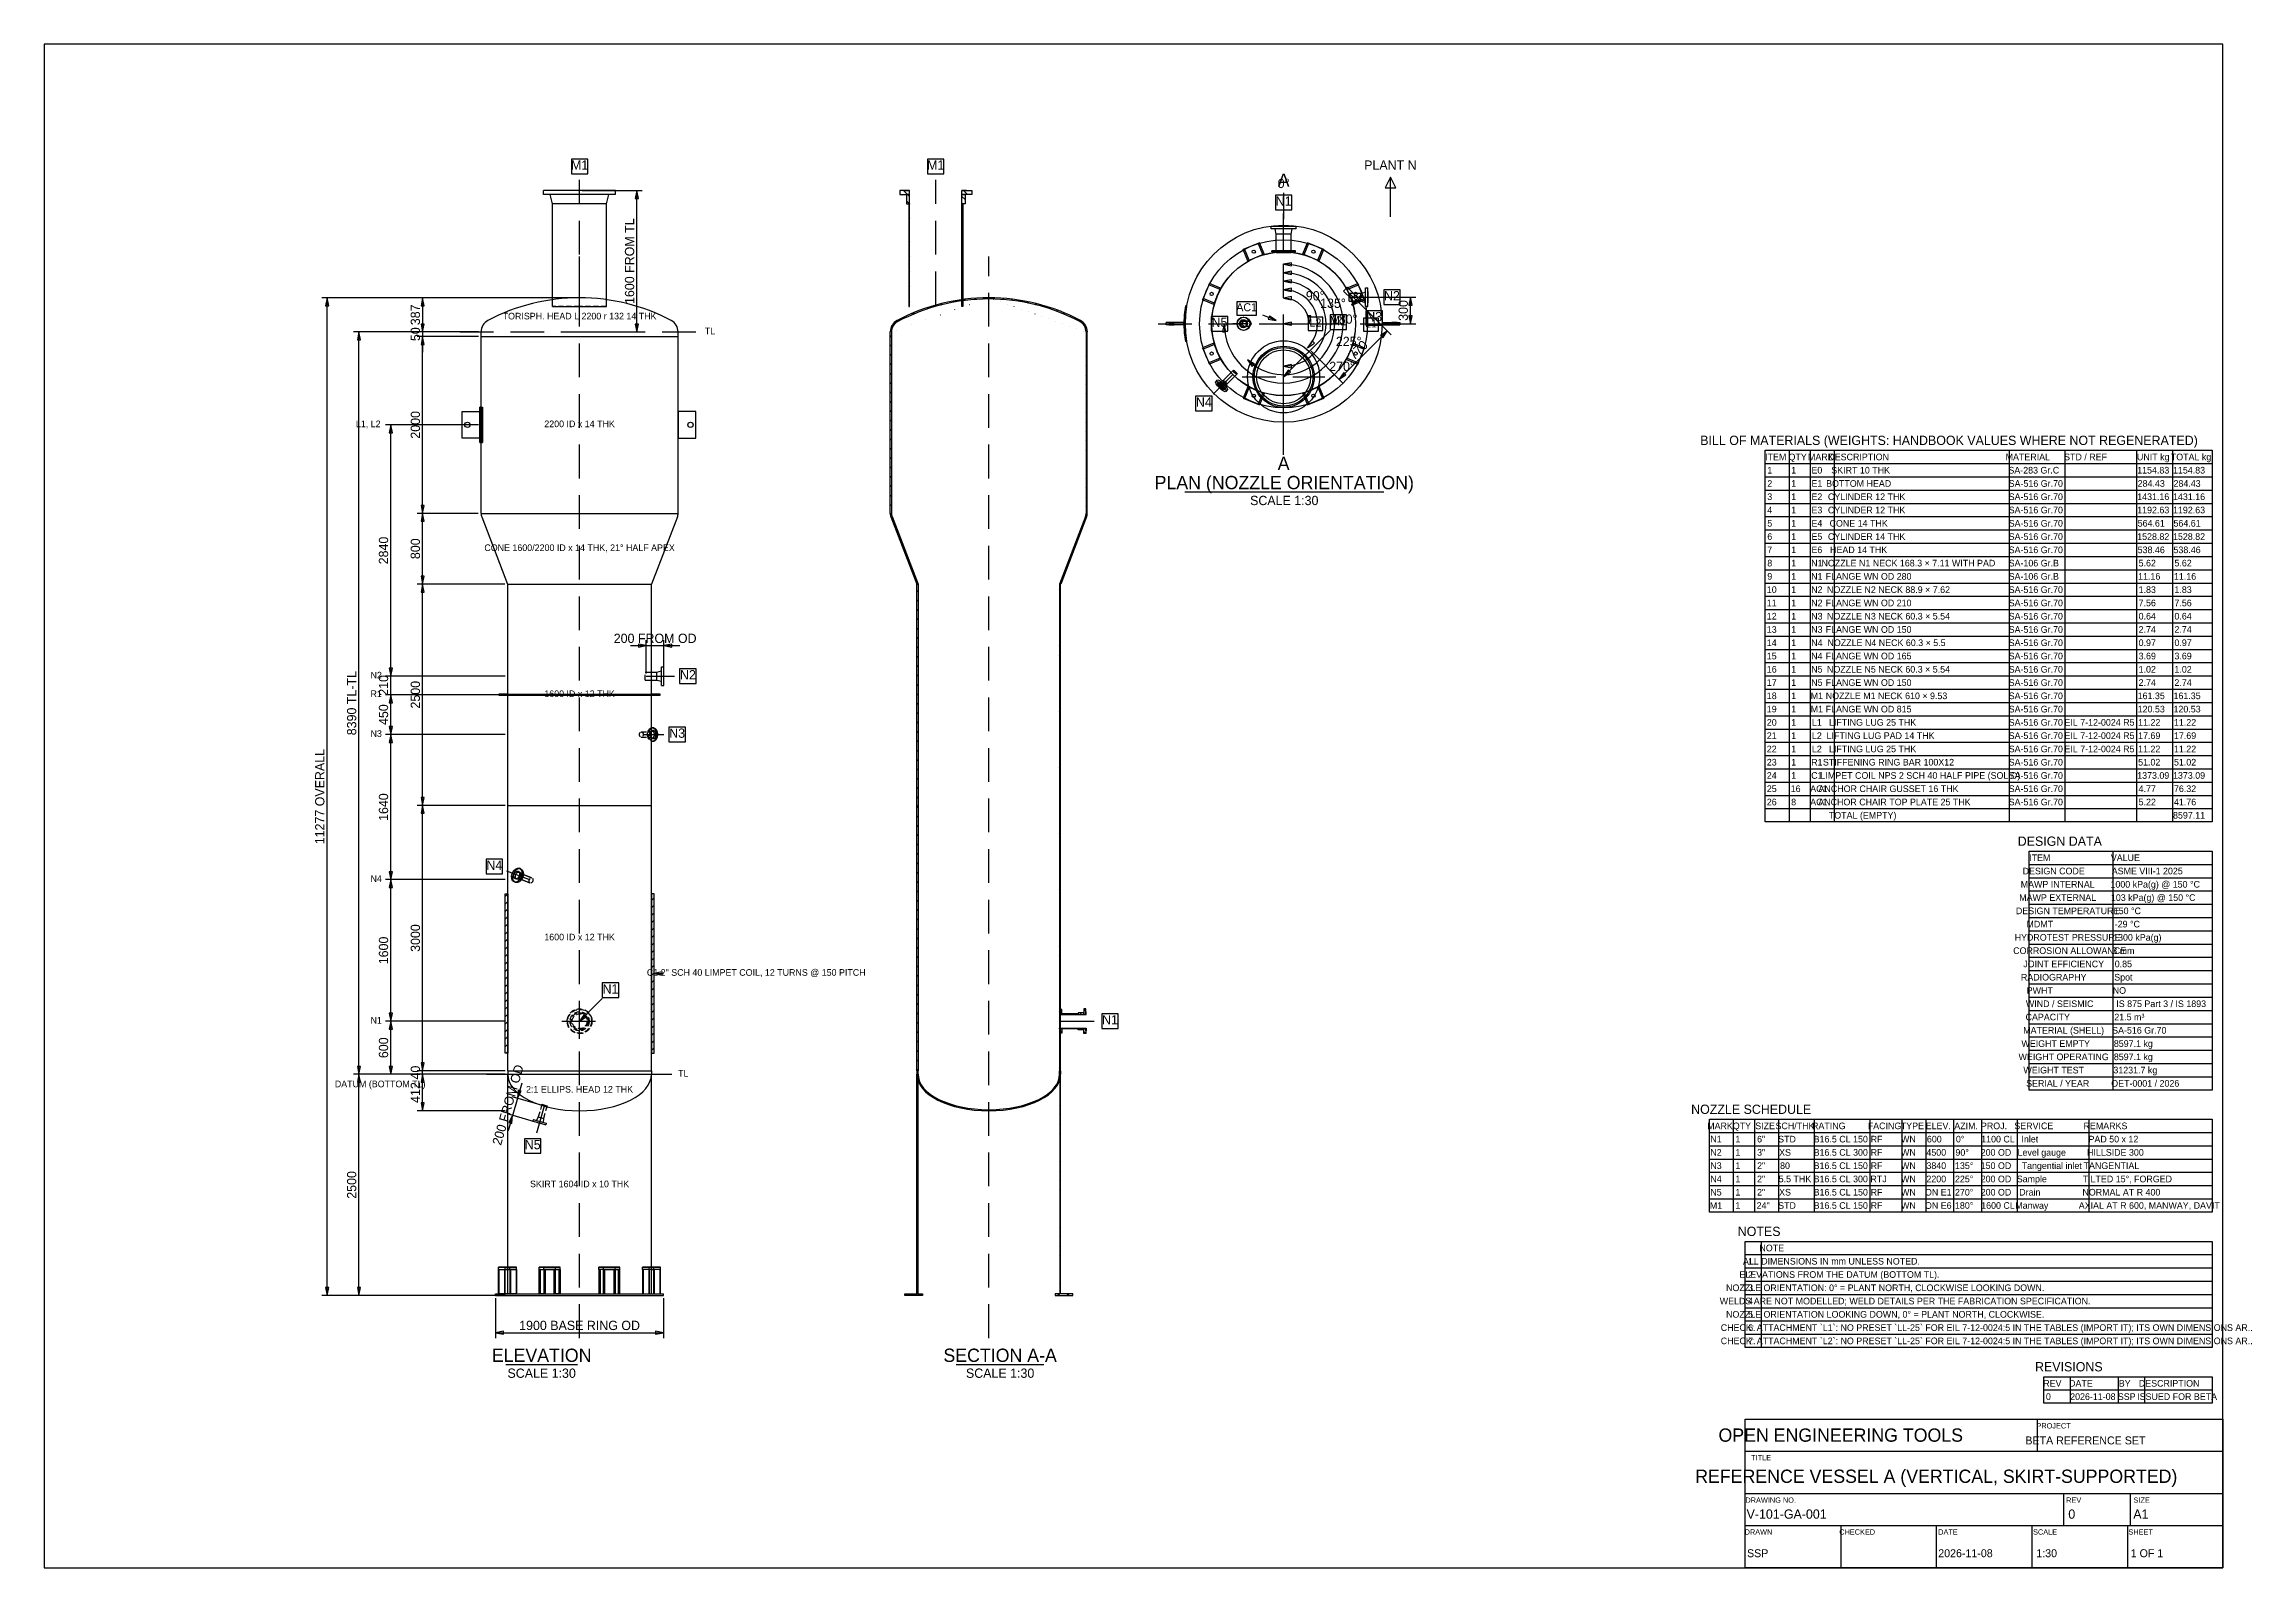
# Model space of a CAD drawing. Header units: millimetres. Extents: x 10 to 842, y 10 to 584.
import ezdxf
from ezdxf.enums import TextEntityAlignment as Align

# ---------------------------------------------------------------- set-up
doc = ezdxf.new("R2010")
doc.units = ezdxf.units.MM
doc.linetypes.add('DASHED', pattern=[19.05, 12.7, -6.35])
doc.linetypes.add('HIDDEN', pattern=[3, 2, -1])
for name, color, linetype in [('CENTER', 1, 'DASHED'), ('DIM', 5, 'Continuous'), ('HATCH', 3, 'Continuous'), ('HIDDEN', 8, 'HIDDEN'), ('OUTLINE', 7, 'Continuous'), ('TEXT', 7, 'Continuous'), ('TITLE', 7, 'Continuous')]:
    doc.layers.add(name, color=color, linetype=linetype)

msp = doc.modelspace()

# ---------------------------------------------------------------- texts
at = {"layer": 'TEXT'}
for s, height, p in [('M1', 3.5, (211.76, 536.69)), ('M1', 3.5, (345.96, 536.69)), ('A', 5, (477.06, 530.27)), ('0%%d', 3.5, (477.06, 529.79)), ('PLANT N', 3.5, (517.29, 536.69)), ('N1', 3.5, (477.06, 523.12)), ('90%%d', 3.5, (488.98, 487.45)), ('N2', 3.5, (517.88, 487.46)), ('TORISPH. HEAD L 2200 r 132 14 THK', 2.5, (211.76, 480.3)), ('AC1', 3, (463.14, 483.4)), ('135%%d', 3.5, (495.67, 484.65)), ('N3', 3.5, (511.19, 479.62)), ('TL', 2.5, (260.89, 474.71)), ('N5', 3.5, (452.89, 477.46)), ('L2', 3, (489.06, 477.63)), ('M1', 3.5, (497.64, 478.04)), ('180%%d', 3.5, (500.06, 478.68)), ('L1', 3, (509.96, 477.28)), ('225%%d', 3.5, (501.59, 470.26)), ('270%%d', 3.5, (499.08, 460.86)), ('N4', 3.5, (447, 447.4)), ('L1, L2', 2.5, (132.12, 439.71)), ('2200 ID x 14 THK', 2.5, (211.76, 439.71)), ('BILL OF MATERIALS (WEIGHTS: HANDBOOK VALUES WHERE NOT REGENERATED)', 3.5, (727.8, 433)), ('A', 5, (477.06, 423.6)), ('ITEM', 2.5, (662.5, 427.25)), ('1', 2.5, (660.25, 422.25)), ('QTY', 2.5, (670.75, 427.25)), ('1', 2.5, (669.25, 422.25)), ('MARK', 2.5, (679.5, 427.25)), ('E0', 2.5, (678, 422.25)), ('DESCRIPTION', 2.5, (693.75, 427.25)), ('SKIRT 10 THK', 2.5, (694.5, 422.25)), ('MATERIAL', 2.5, (757.5, 427.25)), ('SA-283 Gr.C', 2.5, (759.75, 422.25)), ('STD / REF', 2.5, (779.25, 427.25)), ('UNIT kg', 2.5, (804.75, 427.25)), ('1154.83', 2.5, (804.75, 422.25)), ('TOTAL kg', 2.5, (819, 427.25)), ('1154.83', 2.5, (818.25, 422.25)), ('PLAN (NOZZLE ORIENTATION)', 5, (477.3, 416.35)), ('2', 2.5, (660.25, 417.25)), ('1', 2.5, (669.25, 417.25)), ('E1', 2.5, (678, 417.25)), ('BOTTOM HEAD', 2.5, (693.75, 417.25)), ('SA-516 Gr.70', 2.5, (760.5, 417.25)), ('284.43', 2.5, (804, 417.25)), ('284.43', 2.5, (817.5, 417.25)), ('SCALE 1:30', 3.5, (477.3, 410.35)), ('4', 2.5, (660.25, 407.25)), ('3', 2.5, (660.25, 412.25)), ('1', 2.5, (669.25, 412.25)), ('1', 2.5, (669.25, 407.25)), ('E2', 2.5, (678, 412.25)), ('E3', 2.5, (678, 407.25)), ('CYLINDER 12 THK', 2.5, (696.75, 412.25)), ('CYLINDER 12 THK', 2.5, (696.75, 407.25)), ('SA-516 Gr.70', 2.5, (760.5, 412.25)), ('SA-516 Gr.70', 2.5, (760.5, 407.25)), ('1431.16', 2.5, (804.75, 412.25)), ('1192.63', 2.5, (804.75, 407.25)), ('1431.16', 2.5, (818.25, 412.25)), ('1192.63', 2.5, (818.25, 407.25)), ('5', 2.5, (660.25, 402.25)), ('6', 2.5, (660.25, 397.25)), ('1', 2.5, (669.25, 402.25)), ('1', 2.5, (669.25, 397.25)), ('E4', 2.5, (678, 402.25)), ('E5', 2.5, (678, 397.25)), ('CYLINDER 14 THK', 2.5, (696.75, 397.25)), ('CONE 14 THK', 2.5, (693.75, 402.25)), ('SA-516 Gr.70', 2.5, (760.5, 402.25)), ('SA-516 Gr.70', 2.5, (760.5, 397.25)), ('1528.82', 2.5, (804.75, 397.25)), ('564.61', 2.5, (804, 402.25)), ('1528.82', 2.5, (818.25, 397.25)), ('564.61', 2.5, (817.5, 402.25)), ('CONE 1600/2200 ID x 14 THK, 21%%d HALF APEX', 2.5, (211.76, 393.04)), ('7', 2.5, (660.25, 392.25)), ('1', 2.5, (669.25, 392.25)), ('E6', 2.5, (678, 392.25)), ('HEAD 14 THK', 2.5, (693.75, 392.25)), ('SA-516 Gr.70', 2.5, (760.5, 392.25)), ('538.46', 2.5, (804, 392.25)), ('538.46', 2.5, (817.5, 392.25)), ('8', 2.5, (660.25, 387.25)), ('9', 2.5, (660.25, 382.25)), ('1', 2.5, (669.25, 387.25)), ('1', 2.5, (669.25, 382.25)), ('N1', 2.5, (678, 387.25)), ('N1', 2.5, (678, 382.25)), ('NOZZLE N1 NECK 168.3 × 7.11 WITH PAD', 2.5, (712.5, 387.25)), ('FLANGE WN OD 280', 2.5, (697.5, 382.25)), ('SA-106 Gr.B', 2.5, (759.75, 387.25)), ('SA-106 Gr.B', 2.5, (759.75, 382.25)), ('11.16', 2.5, (803.25, 382.25)), ('5.62', 2.5, (802.5, 387.25)), ('11.16', 2.5, (816.75, 382.25)), ('5.62', 2.5, (816, 387.25)), ('10', 2.5, (661, 377.25)), ('11', 2.5, (661, 372.25)), ('1', 2.5, (669.25, 377.25)), ('1', 2.5, (669.25, 372.25)), ('N2', 2.5, (678, 377.25)), ('N2', 2.5, (678, 372.25)), ('FLANGE WN OD 210', 2.5, (697.5, 372.25)), ('NOZZLE N2 NECK 88.9 × 7.62', 2.5, (705, 377.25)), ('SA-516 Gr.70', 2.5, (760.5, 377.25)), ('SA-516 Gr.70', 2.5, (760.5, 372.25)), ('7.56', 2.5, (802.5, 372.25)), ('1.83', 2.5, (802.5, 377.25)), ('7.56', 2.5, (816, 372.25)), ('1.83', 2.5, (816, 377.25)), ('12', 2.5, (661, 367.25)), ('1', 2.5, (669.25, 367.25)), ('N3', 2.5, (678, 367.25)), ('NOZZLE N3 NECK 60.3 × 5.54', 2.5, (705, 367.25)), ('SA-516 Gr.70', 2.5, (760.5, 367.25)), ('0.64', 2.5, (802.5, 367.25)), ('0.64', 2.5, (816, 367.25)), ('200 FROM OD', 3.5, (240.24, 358.42)), ('13', 2.5, (661, 362.25)), ('14', 2.5, (661, 357.25)), ('1', 2.5, (669.25, 362.25)), ('1', 2.5, (669.25, 357.25)), ('N3', 2.5, (678, 362.25)), ('N4', 2.5, (678, 357.25)), ('FLANGE WN OD 150', 2.5, (697.5, 362.25)), ('NOZZLE N4 NECK 60.3 × 5.5', 2.5, (704.25, 357.25)), ('SA-516 Gr.70', 2.5, (760.5, 362.25)), ('SA-516 Gr.70', 2.5, (760.5, 357.25)), ('0.97', 2.5, (802.5, 357.25)), ('2.74', 2.5, (802.5, 362.25)), ('0.97', 2.5, (816, 357.25)), ('2.74', 2.5, (816, 362.25)), ('15', 2.5, (661, 352.25)), ('16', 2.5, (661, 347.25)), ('1', 2.5, (669.25, 352.25)), ('1', 2.5, (669.25, 347.25)), ('N4', 2.5, (678, 352.25)), ('N5', 2.5, (678, 347.25)), ('FLANGE WN OD 165', 2.5, (697.5, 352.25)), ('NOZZLE N5 NECK 60.3 × 5.54', 2.5, (705, 347.25)), ('SA-516 Gr.70', 2.5, (760.5, 352.25)), ('SA-516 Gr.70', 2.5, (760.5, 347.25)), ('3.69', 2.5, (802.5, 352.25)), ('1.02', 2.5, (802.5, 347.25)), ('3.69', 2.5, (816, 352.25)), ('1.02', 2.5, (816, 347.25)), ('N2', 2.5, (135.12, 345.04)), ('N2', 3.5, (252.57, 344.69)), ('17', 2.5, (661, 342.25)), ('1', 2.5, (669.25, 342.25)), ('N5', 2.5, (678, 342.25)), ('FLANGE WN OD 150', 2.5, (697.5, 342.25)), ('SA-516 Gr.70', 2.5, (760.5, 342.25)), ('2.74', 2.5, (802.5, 342.25)), ('2.74', 2.5, (816, 342.25)), ('R1', 2.5, (135.12, 338.04)), ('1600 ID x 12 THK', 2.5, (211.76, 338.04)), ('18', 2.5, (661, 337.25)), ('19', 2.5, (661, 332.25)), ('1', 2.5, (669.25, 337.25)), ('1', 2.5, (669.25, 332.25)), ('M1', 2.5, (678, 337.25)), ('M1', 2.5, (678, 332.25)), ('FLANGE WN OD 815', 2.5, (697.5, 332.25)), ('NOZZLE M1 NECK 610 × 9.53', 2.5, (704.25, 337.25)), ('SA-516 Gr.70', 2.5, (760.5, 337.25)), ('SA-516 Gr.70', 2.5, (760.5, 332.25)), ('161.35', 2.5, (804, 337.25)), ('120.53', 2.5, (804, 332.25)), ('161.35', 2.5, (817.5, 337.25)), ('120.53', 2.5, (817.5, 332.25)), ('N3', 2.5, (135.12, 323.04)), ('N3', 3.5, (248.52, 322.69)), ('20', 2.5, (661, 327.25)), ('21', 2.5, (661, 322.25)), ('1', 2.5, (669.25, 327.25)), ('1', 2.5, (669.25, 322.25)), ('L1', 2.5, (678, 327.25)), ('L2', 2.5, (678, 322.25)), ('LIFTING LUG PAD 14 THK', 2.5, (702, 322.25)), ('LIFTING LUG 25 THK', 2.5, (699, 327.25)), ('SA-516 Gr.70', 2.5, (760.5, 327.25)), ('SA-516 Gr.70', 2.5, (760.5, 322.25)), ('EIL 7-12-0024 R5', 2.5, (784.5, 327.25)), ('EIL 7-12-0024 R5', 2.5, (784.5, 322.25)), ('11.22', 2.5, (803.25, 327.25)), ('17.69', 2.5, (803.25, 322.25)), ('11.22', 2.5, (816.75, 327.25)), ('17.69', 2.5, (816.75, 322.25)), ('22', 2.5, (661, 317.25)), ('1', 2.5, (669.25, 317.25)), ('L2', 2.5, (678, 317.25)), ('LIFTING LUG 25 THK', 2.5, (699, 317.25)), ('SA-516 Gr.70', 2.5, (760.5, 317.25)), ('EIL 7-12-0024 R5', 2.5, (784.5, 317.25)), ('11.22', 2.5, (803.25, 317.25)), ('11.22', 2.5, (816.75, 317.25)), ('23', 2.5, (661, 312.25)), ('24', 2.5, (661, 307.25)), ('1', 2.5, (669.25, 312.25)), ('1', 2.5, (669.25, 307.25)), ('C1', 2.5, (678, 307.25)), ('R1', 2.5, (678, 312.25)), ('LIMPET COIL NPS 2 SCH 40 HALF PIPE (SOLID)', 2.5, (717, 307.25)), ('STIFFENING RING BAR 100X12', 2.5, (705, 312.25)), ('SA-516 Gr.70', 2.5, (760.5, 312.25)), ('SA-516 Gr.70', 2.5, (760.5, 307.25)), ('1373.09', 2.5, (804.75, 307.25)), ('51.02', 2.5, (803.25, 312.25)), ('1373.09', 2.5, (818.25, 307.25)), ('51.02', 2.5, (816.75, 312.25)), ('25', 2.5, (661, 302.25)), ('26', 2.5, (661, 297.25)), ('16', 2.5, (670, 302.25)), ('8', 2.5, (669.25, 297.25)), ('AC1', 2.5, (678.75, 302.25)), ('AC1', 2.5, (678.75, 297.25)), ('ANCHOR CHAIR TOP PLATE 25 THK', 2.5, (707.25, 297.25)), ('ANCHOR CHAIR GUSSET 16 THK', 2.5, (705, 302.25)), ('SA-516 Gr.70', 2.5, (760.5, 302.25)), ('SA-516 Gr.70', 2.5, (760.5, 297.25)), ('4.77', 2.5, (802.5, 302.25)), ('5.22', 2.5, (802.5, 297.25)), ('41.76', 2.5, (816.75, 297.25)), ('76.32', 2.5, (816.75, 302.25)), ('TOTAL (EMPTY)', 2.5, (695.25, 292.25)), ('8597.11', 2.5, (818.25, 292.25)), ('DESIGN DATA', 3.5, (769.55, 282)), ('N4', 3.5, (179.65, 272.94)), ('ITEM', 2.5, (762, 276.25)), ('VALUE', 2.5, (794.25, 276.25)), ('N4', 2.5, (135.12, 268.38)), ('MAWP INTERNAL', 2.5, (768.75, 266.25)), ('DESIGN CODE', 2.5, (767.25, 271.25)), ('1000 kPa(g) @ 150 %%dC', 2.5, (805.5, 266.25)), ('ASME VIII-1 2025', 2.5, (802.5, 271.25)), ('DESIGN TEMPERATURE', 2.5, (772.5, 256.25)), ('MAWP EXTERNAL', 2.5, (768.75, 261.25)), ('103 kPa(g) @ 150 %%dC', 2.5, (804.75, 261.25)), ('150 %%dC', 2.5, (795, 256.25)), ('MDMT', 2.5, (762, 251.25)), ('-29 %%dC', 2.5, (795, 251.25)), ('1600 ID x 12 THK', 2.5, (211.76, 246.38)), ('CORROSION ALLOWANCE', 2.5, (773.25, 241.25)), ('HYDROTEST PRESSURE', 2.5, (772.5, 246.25)), ('3 mm', 2.5, (793.5, 241.25)), ('1300 kPa(g)', 2.5, (798.75, 246.25)), ('C1 2" SCH 40 LIMPET COIL, 12 TURNS @ 150 PITCH', 2.5, (278.33, 233.04)), ('RADIOGRAPHY', 2.5, (767.25, 231.25)), ('JOINT EFFICIENCY', 2.5, (771, 236.25)), ('Spot', 2.5, (793.5, 231.25)), ('0.85', 2.5, (793.5, 236.25)), ('N1', 3.5, (223.42, 226.36)), ('PWHT', 2.5, (762, 226.25)), ('NO', 2.5, (792, 226.25)), ('N1', 2.5, (135.12, 215.04)), ('N1', 3.5, (411.63, 214.69)), ('WIND / SEISMIC', 2.5, (769.5, 221.25)), ('CAPACITY', 2.5, (765, 216.25)), ('21.5 m³', 2.5, (795.75, 216.25)), ('IS 875 Part 3 / IS 1893', 2.5, (807.75, 221.25)), ('WEIGHT EMPTY', 2.5, (768, 206.25)), ('MATERIAL (SHELL)', 2.5, (771, 211.25)), ('SA-516 Gr.70', 2.5, (799.5, 211.25)), ('8597.1 kg', 2.5, (797.25, 206.25)), ('WEIGHT OPERATING', 2.5, (771, 201.25)), ('8597.1 kg', 2.5, (797.25, 201.25)), ('DATUM (BOTTOM TL)', 2.5, (136.62, 191.04)), ('2:1 ELLIPS. HEAD 12 THK', 2.5, (211.76, 189.04)), ('TL', 2.5, (250.82, 195.04)), ('WEIGHT TEST', 2.5, (767.25, 196.25)), ('SERIAL / YEAR', 2.5, (768.75, 191.25)), ('OET-0001 / 2026', 2.5, (801.75, 191.25)), ('31231.7 kg', 2.5, (798, 196.25)), ('NOZZLE SCHEDULE', 3.5, (653.25, 181)), ('MARK', 2.5, (641.5, 175.25)), ('QTY', 2.5, (649.75, 175.25)), ('SIZE', 2.5, (658.5, 175.25)), ('SCH/THK', 2.5, (669.75, 175.25)), ('RATING', 2.5, (682.5, 175.25)), ('FACING', 2.5, (703.5, 175.25)), ('TYPE', 2.5, (714, 175.25)), ('ELEV.', 2.5, (723.75, 175.25)), ('AZIM.', 2.5, (734.25, 175.25)), ('PROJ.', 2.5, (744.75, 175.25)), ('SERVICE', 2.5, (759.75, 175.25)), ('REMARKS', 2.5, (786.75, 175.25)), ('N5', 3.5, (194.1, 167.68)), ('N1', 2.5, (640, 170.25)), ('N2', 2.5, (640, 165.25)), ('1', 2.5, (648.25, 170.25)), ('1', 2.5, (648.25, 165.25)), ('3"', 2.5, (657, 165.25)), ('6"', 2.5, (657, 170.25)), ('STD', 2.5, (666.75, 170.25)), ('XS', 2.5, (666, 165.25)), ('B16.5 CL 150', 2.5, (687, 170.25)), ('B16.5 CL 300', 2.5, (687, 165.25)), ('RF', 2.5, (700.5, 170.25)), ('RF', 2.5, (700.5, 165.25)), ('WN', 2.5, (712.5, 170.25)), ('WN', 2.5, (712.5, 165.25)), ('4500', 2.5, (723, 165.25)), ('600', 2.5, (722.25, 170.25)), ('90%%d', 2.5, (732.75, 165.25)), ('0%%d', 2.5, (732, 170.25)), ('200 OD', 2.5, (745.5, 165.25)), ('1100 CL', 2.5, (746.25, 170.25)), ('Level gauge', 2.5, (762.75, 165.25)), ('Inlet', 2.5, (758.25, 170.25)), ('HILLSIDE 300', 2.5, (790.5, 165.25)), ('PAD 50 x 12', 2.5, (789.75, 170.25)), ('N3', 2.5, (640, 160.25)), ('1', 2.5, (648.25, 160.25)), ('2"', 2.5, (657, 160.25)), ('80', 2.5, (666, 160.25)), ('B16.5 CL 150', 2.5, (687, 160.25)), ('RF', 2.5, (700.5, 160.25)), ('WN', 2.5, (712.5, 160.25)), ('3840', 2.5, (723, 160.25)), ('135%%d', 2.5, (733.5, 160.25)), ('150 OD', 2.5, (745.5, 160.25)), ('Tangential inlet', 2.5, (766.5, 160.25)), ('TANGENTIAL', 2.5, (789, 160.25)), ('SKIRT 1604 ID x 10 THK', 2.5, (211.76, 153.38)), ('N4', 2.5, (640, 155.25)), ('N5', 2.5, (640, 150.25)), ('1', 2.5, (648.25, 155.25)), ('1', 2.5, (648.25, 150.25)), ('2"', 2.5, (657, 155.25)), ('2"', 2.5, (657, 150.25)), ('5.5 THK', 2.5, (669.75, 155.25)), ('XS', 2.5, (666, 150.25)), ('B16.5 CL 300', 2.5, (687, 155.25)), ('B16.5 CL 150', 2.5, (687, 150.25)), ('RTJ', 2.5, (701.25, 155.25)), ('RF', 2.5, (700.5, 150.25)), ('WN', 2.5, (712.5, 155.25)), ('WN', 2.5, (712.5, 150.25)), ('ON E1', 2.5, (723.75, 150.25)), ('2200', 2.5, (723, 155.25)), ('225%%d', 2.5, (733.5, 155.25)), ('270%%d', 2.5, (733.5, 150.25)), ('200 OD', 2.5, (745.5, 155.25)), ('200 OD', 2.5, (745.5, 150.25)), ('Sample', 2.5, (759, 155.25)), ('Drain', 2.5, (758.25, 150.25)), ('TILTED 15%%d, FORGED', 2.5, (795, 155.25)), ('NORMAL AT R 400', 2.5, (792.75, 150.25)), ('M1', 2.5, (640, 145.25)), ('1', 2.5, (648.25, 145.25)), ('24"', 2.5, (657.75, 145.25)), ('STD', 2.5, (666.75, 145.25)), ('B16.5 CL 150', 2.5, (687, 145.25)), ('RF', 2.5, (700.5, 145.25)), ('WN', 2.5, (712.5, 145.25)), ('ON E6', 2.5, (723.75, 145.25)), ('180%%d', 2.5, (733.5, 145.25)), ('1600 CL', 2.5, (746.25, 145.25)), ('Manway', 2.5, (759, 145.25)), ('AXIAL AT R 600, MANWAY, DAVIT', 2.5, (803.25, 145.25)), ('NOTES', 3.5, (656.25, 135)), ('ALL DIMENSIONS IN mm UNLESS NOTED.', 2.5, (683.5, 124.25)), ('1.', 2.5, (653.5, 124.25)), ('NOTE', 2.5, (661, 129.25)), ('NOZZLE ORIENTATION: 0%%d = PLANT NORTH, CLOCKWISE LOOKING DOWN.', 2.5, (703.75, 114.25)), ('ELEVATIONS FROM THE DATUM (BOTTOM TL).', 2.5, (686.5, 119.25)), ('3.', 2.5, (653.5, 114.25)), ('2.', 2.5, (653.5, 119.25)), ('WELDS ARE NOT MODELLED; WELD DETAILS PER THE FABRICATION SPECIFICATION.', 2.5, (711.25, 109.25)), ('4.', 2.5, (653.5, 109.25)), ('1900 BASE RING OD', 3.5, (211.76, 99.58)), ('CHECK: ATTACHMENT `L1`: NO PRESET `LL-25` FOR EIL 7-12-0024:5 IN THE TABLES (IMPORT IT); ITS OWN DIMENSIONS AR..', 2.5, (742, 99.25)), ('NOZZLE ORIENTATION LOOKING DOWN, 0%%d = PLANT NORTH, CLOCKWISE.', 2.5, (703.75, 104.25)), ('5.', 2.5, (653.5, 104.25)), ('6.', 2.5, (653.5, 99.25)), ('ELEVATION', 5, (197.47, 87.58)), ('SECTION A-A', 5, (370.23, 87.58)), ('CHECK: ATTACHMENT `L2`: NO PRESET `LL-25` FOR EIL 7-12-0024:5 IN THE TABLES (IMPORT IT); ITS OWN DIMENSIONS AR..', 2.5, (742, 94.25)), ('7.', 2.5, (653.5, 94.25)), ('SCALE 1:30', 3.5, (197.47, 81.58)), ('SCALE 1:30', 3.5, (370.23, 81.58)), ('REVISIONS', 3.5, (772.95, 84)), ('REV', 2.5, (766.75, 78.25)), ('0', 2.5, (765.25, 73.25)), ('DATE', 2.5, (777.5, 78.25)), ('2026-11-08', 2.5, (782, 73.25)), ('SSP', 2.5, (794.75, 73.25)), ('BY', 2.5, (794, 78.25)), ('ISSUED FOR BETA', 2.5, (813.75, 73.25)), ('DESCRIPTION', 2.5, (810.75, 78.25))]:
    msp.add_text(s, height=height, dxfattribs=at).set_placement(p, align=Align.CENTER)
for s, rotation, p in [('1600 FROM TL', 90, (232.34, 502.25)), ('387', 90, (151.62, 482.03)), ('300', 90, (523.88, 483.68)), ('50', 90, (151.62, 474.75)), ('770', 45, (506.36, 467.53)), ('2000', 90, (151.62, 440.58)), ('2840', 90, (139.62, 393.25)), ('800', 90, (151.62, 393.92)), ('8390 TL-TL', 90, (127.62, 335.75)), ('210', 90, (139.62, 342.42)), ('2500', 90, (151.62, 338.92)), ('450', 90, (139.62, 331.42)), ('11277 OVERALL', 90, (115.62, 300.53)), ('1640', 90, (139.62, 296.58)), ('3000', 90, (151.62, 247.25)), ('1600', 90, (139.62, 242.58)), ('600', 90, (139.62, 205.92)), ('40', 90, (151.62, 196.58)), ('412', 90, (151.62, 189.05)), ('200 FROM OD', 73.97535, (186.45, 183.94)), ('2500', 90, (127.62, 154.25))]:
    msp.add_text(s, height=3.5, rotation=rotation, dxfattribs=at).set_placement(p, align=Align.CENTER)
at = {"layer": 'TITLE'}
for s, height, p in [('OPEN ENGINEERING TOOLS', 5, (687, 57.5)), ('BETA REFERENCE SET', 3, (779.2, 56.5)), ('PROJECT', 2, (767.2, 62.5)), ('TITLE', 2, (657, 50.5)), ('REFERENCE VESSEL A (VERTICAL, SKIRT-SUPPORTED)', 5, (723, 42)), ('DRAWING NO.', 2, (660.6, 34.5)), ('REV', 2, (774.8, 34.5)), ('SIZE', 2, (800.4, 34.5)), ('V-101-GA-001', 3.5, (666.6, 28.5)), ('0', 3.5, (774.05, 28.5)), ('A1', 3.5, (800.1, 28.5)), ('DRAWN', 2, (656, 22.5)), ('SSP', 3, (655.7, 14)), ('CHECKED', 2, (693.2, 22.5)), ('2026-11-08', 3, (734, 14)), ('DATE', 2, (727.4, 22.5)), ('SCALE', 2, (764, 22.5)), ('1:30', 3, (764.6, 14)), ('SHEET', 2, (800, 22.5)), ('1 OF 1', 3, (802.4, 14))]:
    msp.add_text(s, height=height, dxfattribs=at).set_placement(p, align=Align.CENTER)

# ---------------------------------------------------------------- linework, layer by layer
at = {"layer": 'CENTER'}
for p, q in [((211.76, 485.71), (211.76, 532.92)), ((345.96, 485.71), (345.96, 532.92)), ((477.06, 431.35), (477.06, 526.02)), ((477.06, 505.75), (477.06, 519.35)), ((211.76, 96.58), (211.76, 504)), ((365.96, 96.58), (365.96, 504)), ((501.29, 490.74), (507.66, 484.38)), ((502.21, 488.68), (512.88, 488.68)), ((166.62, 475.58), (256.89, 475.58)), ((429.73, 478.68), (524.39, 478.68)), ((463.73, 478.68), (457.89, 478.68)), ((477.06, 443.1), (477.06, 474.27)), ((457.92, 459.54), (450.54, 452.16)), ((461.48, 458.68), (492.64, 458.68)), ((236.91, 345.92), (247.57, 345.92)), ((235.99, 323.92), (243.52, 323.92)), ((192.62, 269.25), (184.32, 272.39)), ((211.76, 209.25), (211.76, 222.58)), ((205.09, 215.92), (218.42, 215.92)), ((393.03, 215.92), (406.63, 215.92)), ((176.69, 195.92), (246.82, 195.92)), ((198.42, 183.97), (195.48, 173.71))]:
    msp.add_line(p, q, dxfattribs=at)
at = {"layer": 'DIM'}
for p, q in [((212.76, 528.92), (235.34, 528.92)), ((233.34, 475.58), (233.34, 528.92)), ((210.76, 488.47), (114.62, 488.47)), ((116.62, 112.58), (116.62, 488.47)), ((210.76, 488.47), (150.62, 488.47)), ((152.62, 488.47), (152.62, 475.58)), ((505.53, 486.5), (517.56, 474.48)), ((509.88, 488.68), (526.88, 488.68)), ((524.88, 478.68), (524.88, 488.68)), ((173.62, 475.58), (126.62, 475.58)), ((128.62, 195.92), (128.62, 475.58)), ((173.62, 475.58), (150.62, 475.58)), ((173.62, 475.58), (150.62, 475.58)), ((152.62, 481.58), (152.62, 467.92)), ((212.76, 475.58), (235.34, 475.58)), ((474.23, 479.86), (469.18, 481.95)), ((477.06, 478.68), (486.26, 478.68)), ((477.06, 458.68), (494.54, 476.17)), ((498, 457.75), (516.14, 475.89)), ((509.88, 478.68), (526.88, 478.68)), ((173.62, 473.92), (150.62, 473.92)), ((173.62, 473.92), (150.62, 473.92)), ((152.62, 407.25), (152.62, 473.92)), ((487.39, 468.35), (499.41, 456.33)), ((173.62, 440.58), (138.62, 440.58)), ((140.62, 345.92), (140.62, 440.58)), ((173.59, 407.25), (150.62, 407.25)), ((173.59, 407.25), (150.62, 407.25)), ((152.62, 380.58), (152.62, 407.25)), ((183.59, 380.58), (150.62, 380.58)), ((183.59, 380.58), (150.62, 380.58)), ((152.62, 297.25), (152.62, 380.58)), ((236.91, 346.92), (236.91, 359.42)), ((243.57, 346.92), (243.57, 359.42)), ((140.62, 332.92), (140.62, 351.92)), ((230.91, 357.42), (249.57, 357.42)), ((183.69, 345.92), (138.62, 345.92)), ((183.69, 345.92), (138.62, 345.92)), ((183.69, 338.92), (138.62, 338.92)), ((183.69, 338.92), (138.62, 338.92)), ((140.62, 323.92), (140.62, 338.92)), ((183.69, 323.92), (138.62, 323.92)), ((183.69, 323.92), (138.62, 323.92)), ((140.62, 269.25), (140.62, 323.92)), ((183.69, 297.25), (150.62, 297.25)), ((183.69, 297.25), (150.62, 297.25)), ((152.62, 197.25), (152.62, 297.25)), ((183.69, 269.25), (138.62, 269.25)), ((183.69, 269.25), (138.62, 269.25)), ((140.62, 215.92), (140.62, 269.25)), ((239.83, 233.92), (243.33, 233.92)), ((211.76, 215.92), (220.32, 224.48)), ((183.69, 215.92), (138.62, 215.92)), ((183.69, 215.92), (138.62, 215.92)), ((140.62, 195.92), (140.62, 215.92)), ((152.62, 189.92), (152.62, 203.25)), ((183.69, 195.92), (126.62, 195.92)), ((183.69, 195.92), (126.62, 195.92)), ((128.62, 112.58), (128.62, 195.92)), ((183.69, 195.92), (138.62, 195.92)), ((183.69, 197.25), (150.62, 197.25)), ((183.69, 197.25), (150.62, 197.25)), ((183.69, 195.92), (150.62, 195.92)), ((183.69, 195.92), (150.62, 195.92)), ((152.62, 182.18), (152.62, 195.92)), ((189.99, 192.63), (184.83, 174.69)), ((197.46, 184.24), (186.41, 187.42)), ((183.69, 182.18), (150.62, 182.18)), ((195.62, 177.83), (184.57, 181.01)), ((183.69, 112.58), (114.62, 112.58)), ((183.69, 112.58), (126.62, 112.58)), ((180.09, 111.58), (180.09, 96.58)), ((243.42, 111.58), (243.42, 96.58)), ((180.09, 98.58), (243.42, 98.58))]:
    msp.add_line(p, q, dxfattribs=at)
at = {"layer": 'DIM', "flags": 128}
for points in [[(233.34, 528.92), (232.74, 525.92), (233.94, 525.92), (233.34, 528.92)], [(477.06, 501.08), (480.06, 500.48), (480.06, 501.68), (477.06, 501.08)], [(477.06, 497.88), (480.06, 497.28), (480.06, 498.48), (477.06, 497.88)], [(477.06, 494.68), (480.06, 494.08), (480.06, 495.28), (477.06, 494.68)], [(477.06, 491.48), (480.06, 490.88), (480.06, 492.08), (477.06, 491.48)], [(116.62, 488.47), (116.02, 485.47), (117.22, 485.47), (116.62, 488.47)], [(152.62, 488.47), (152.02, 485.47), (153.22, 485.47), (152.62, 488.47)], [(477.06, 488.28), (480.06, 487.68), (480.06, 488.88), (477.06, 488.28)], [(524.88, 488.68), (524.28, 485.68), (525.48, 485.68), (524.88, 488.68)], [(128.62, 475.58), (128.02, 472.58), (129.22, 472.58), (128.62, 475.58)], [(152.62, 475.58), (153.22, 478.58), (152.02, 478.58), (152.62, 475.58)], [(152.62, 475.58), (153.22, 478.58), (152.02, 478.58), (152.62, 475.58)], [(233.34, 475.58), (233.94, 478.58), (232.74, 478.58), (233.34, 475.58)], [(454.66, 478.68), (454.06, 475.68), (455.26, 475.68), (454.66, 478.68)], [(474.23, 479.86), (471.68, 481.56), (471.23, 480.45), (474.23, 479.86)], [(477.06, 478.68), (480.06, 478.08), (480.06, 479.28), (477.06, 478.68)], [(486.66, 478.68), (487.26, 481.68), (486.06, 481.68), (486.66, 478.68)], [(516.14, 475.89), (513.6, 474.2), (514.44, 473.35), (516.14, 475.89)], [(524.88, 478.68), (525.48, 481.68), (524.28, 481.68), (524.88, 478.68)], [(152.62, 473.92), (152.02, 470.92), (153.22, 470.92), (152.62, 473.92)], [(152.62, 473.92), (152.02, 470.92), (153.22, 470.92), (152.62, 473.92)], [(486.11, 469.63), (488.66, 471.33), (487.81, 472.18), (486.11, 469.63)], [(463.48, 465.11), (465.18, 462.56), (466.03, 463.41), (463.48, 465.11)], [(477.06, 462.68), (480.06, 462.08), (480.06, 463.28), (477.06, 462.68)], [(477.06, 458.68), (479.61, 460.38), (478.76, 461.23), (477.06, 458.68)], [(498, 457.75), (500.54, 459.44), (499.69, 460.29), (498, 457.75)], [(140.62, 440.58), (140.02, 437.58), (141.22, 437.58), (140.62, 440.58)], [(152.62, 407.25), (153.22, 410.25), (152.02, 410.25), (152.62, 407.25)], [(152.62, 407.25), (152.02, 404.25), (153.22, 404.25), (152.62, 407.25)], [(152.62, 380.58), (153.22, 383.58), (152.02, 383.58), (152.62, 380.58)], [(152.62, 380.58), (152.02, 377.58), (153.22, 377.58), (152.62, 380.58)], [(236.91, 357.42), (233.91, 358.02), (233.91, 356.82), (236.91, 357.42)], [(243.57, 357.42), (246.57, 356.82), (246.57, 358.02), (243.57, 357.42)], [(140.62, 345.92), (141.22, 348.92), (140.02, 348.92), (140.62, 345.92)], [(140.62, 345.92), (141.22, 348.92), (140.02, 348.92), (140.62, 345.92)], [(140.62, 338.92), (140.02, 335.92), (141.22, 335.92), (140.62, 338.92)], [(140.62, 338.92), (140.02, 335.92), (141.22, 335.92), (140.62, 338.92)], [(140.62, 323.92), (141.22, 326.92), (140.02, 326.92), (140.62, 323.92)], [(140.62, 323.92), (140.02, 320.92), (141.22, 320.92), (140.62, 323.92)], [(152.62, 297.25), (153.22, 300.25), (152.02, 300.25), (152.62, 297.25)], [(152.62, 297.25), (152.02, 294.25), (153.22, 294.25), (152.62, 297.25)], [(140.62, 269.25), (141.22, 272.25), (140.02, 272.25), (140.62, 269.25)], [(140.62, 269.25), (140.02, 266.25), (141.22, 266.25), (140.62, 269.25)], [(239.83, 233.92), (242.83, 233.32), (242.83, 234.52), (239.83, 233.92)], [(140.62, 215.92), (141.22, 218.92), (140.02, 218.92), (140.62, 215.92)], [(211.76, 215.92), (214.3, 217.61), (213.45, 218.46), (211.76, 215.92)], [(140.62, 215.92), (140.02, 212.92), (141.22, 212.92), (140.62, 215.92)], [(152.62, 197.25), (153.22, 200.25), (152.02, 200.25), (152.62, 197.25)], [(152.62, 197.25), (153.22, 200.25), (152.02, 200.25), (152.62, 197.25)], [(128.62, 195.92), (129.22, 198.92), (128.02, 198.92), (128.62, 195.92)], [(128.62, 195.92), (128.02, 192.92), (129.22, 192.92), (128.62, 195.92)], [(140.62, 195.92), (141.22, 198.92), (140.02, 198.92), (140.62, 195.92)], [(152.62, 195.92), (152.02, 192.92), (153.22, 192.92), (152.62, 195.92)], [(152.62, 195.92), (152.02, 192.92), (153.22, 192.92), (152.62, 195.92)], [(152.62, 182.18), (153.22, 185.18), (152.02, 185.18), (152.62, 182.18)], [(188.33, 186.86), (189.73, 189.58), (188.58, 189.91), (188.33, 186.86)], [(186.49, 180.46), (185.08, 177.74), (186.24, 177.41), (186.49, 180.46)], [(116.62, 112.58), (117.22, 115.58), (116.02, 115.58), (116.62, 112.58)], [(128.62, 112.58), (129.22, 115.58), (128.02, 115.58), (128.62, 112.58)], [(180.09, 98.58), (183.09, 97.98), (183.09, 99.18), (180.09, 98.58)], [(243.42, 98.58), (240.42, 99.18), (240.42, 97.98), (243.42, 98.58)]]:
    msp.add_lwpolyline(points, dxfattribs=at)
at = {"layer": 'DIM'}
for radius, start in [(22.4, 180), (19.2, 225), (16, 270), (12.8, 315), (9.6, 0)]:
    msp.add_arc((477.06, 478.68), radius, start, 90, dxfattribs=at)
at = {"layer": 'HATCH'}
for p, q in [((332.38, 527.47), (332.53, 527.31)), ((333.82, 528.85), (335.36, 527.31)), ((334.91, 524.93), (336.03, 523.82)), ((335.36, 527.31), (336.11, 526.56)), ((355.81, 526.66), (357.01, 525.46)), ((356.38, 528.92), (356.45, 528.85)), ((356.45, 528.85), (357.98, 527.31)), ((359.28, 528.85), (359.54, 528.58)), ((335.79, 521.22), (336.11, 520.9)), ((335.79, 518.39), (336.11, 518.07)), ((336.03, 523.82), (336.11, 523.73)), ((355.81, 523.83), (355.82, 523.82)), ((355.81, 521), (356.13, 520.69)), ((355.81, 518.17), (356.13, 517.86)), ((355.82, 523.82), (356.13, 523.51)), ((335.79, 515.56), (336.11, 515.25)), ((335.79, 512.73), (336.11, 512.42)), ((335.79, 509.91), (336.11, 509.59)), ((355.81, 515.35), (356.13, 515.03)), ((355.81, 512.52), (356.13, 512.2)), ((355.81, 509.69), (356.13, 509.37)), ((335.79, 507.08), (336.11, 506.76)), ((335.79, 504.25), (336.11, 503.93)), ((335.79, 501.42), (336.11, 501.1)), ((355.81, 506.86), (356.13, 506.54)), ((355.81, 504.03), (356.13, 503.72)), ((355.81, 501.2), (356.13, 500.89)), ((335.79, 498.59), (336.11, 498.27)), ((335.79, 495.76), (336.11, 495.45)), ((335.79, 492.94), (336.11, 492.62)), ((355.81, 498.38), (356.13, 498.06)), ((355.81, 495.55), (356.13, 495.23)), ((355.81, 492.72), (356.13, 492.4)), ((335.79, 490.11), (336.11, 489.79)), ((335.79, 487.28), (336.11, 486.96)), ((337.14, 482.1), (338.01, 482.97)), ((342.84, 484.26), (343.56, 484.99)), ((347.84, 485.72), (348.48, 486.37)), ((352.38, 486.73), (352.96, 487.31)), ((353.15, 483.97), (353.2, 484.01)), ((355.81, 489.89), (356.13, 489.57)), ((355.81, 487.06), (356.13, 486.74)), ((356.58, 487.4), (357.12, 487.94)), ((358.6, 485.88), (358.66, 485.94)), ((360.52, 487.8), (361.02, 488.3)), ((364.05, 487.8), (364.12, 487.86)), ((364.24, 487.98), (364.71, 488.46)), ((367.66, 487.87), (367.69, 487.9)), ((367.77, 487.98), (368.22, 488.43)), ((370.28, 486.95), (370.31, 486.98)), ((371.14, 487.81), (371.58, 488.25)), ((372.89, 486.03), (372.92, 486.06)), ((374.38, 487.51), (374.8, 487.94)), ((375.51, 485.11), (375.53, 485.14)), ((377.49, 487.09), (377.9, 487.5)), ((378.13, 484.19), (378.15, 484.21)), ((380.48, 486.55), (380.88, 486.94)), ((380.74, 483.27), (380.76, 483.29)), ((383.37, 485.9), (383.76, 486.29)), ((386.17, 485.16), (386.54, 485.54)), ((388.87, 484.33), (389.24, 484.7)), ((391.49, 483.41), (391.85, 483.77)), ((394.03, 482.41), (394.38, 482.77)), ((328.96, 473.92), (329.29, 474.25)), ((329.42, 477.91), (331.36, 479.85)), ((331.35, 476.31), (331.35, 476.31)), ((336.8, 478.22), (336.81, 478.23)), ((342.25, 480.14), (342.27, 480.16)), ((347.7, 482.05), (347.74, 482.09)), ((383.36, 482.35), (383.38, 482.37)), ((385.98, 481.43), (385.99, 481.45)), ((388.59, 480.52), (388.6, 480.53)), ((391.21, 479.6), (391.22, 479.61)), ((393.82, 478.68), (393.83, 478.68)), ((396.44, 477.76), (396.45, 477.76)), ((396.49, 481.34), (396.84, 481.69)), ((398.88, 480.2), (399.23, 480.54)), ((399.06, 476.84), (399.06, 476.84)), ((401.12, 478.9), (401.45, 479.23)), ((401.67, 475.92), (401.67, 475.92)), ((402.48, 476.72), (402.85, 477.1)), ((328.83, 473.78), (328.96, 473.92)), ((328.83, 470.25), (329.29, 470.71)), ((328.83, 466.71), (329.29, 467.18)), ((402.63, 473.34), (403.09, 473.8)), ((402.63, 469.8), (403.09, 470.27)), ((402.63, 466.27), (403.09, 466.73)), ((328.83, 463.18), (329.29, 463.64)), ((328.83, 459.64), (329.29, 460.11)), ((402.63, 462.73), (403.09, 463.2)), ((402.63, 459.2), (403.09, 459.66)), ((328.83, 456.11), (329.29, 456.57)), ((328.83, 452.57), (329.29, 453.04)), ((328.83, 449.03), (329.29, 449.5)), ((402.63, 455.66), (403.09, 456.13)), ((402.63, 452.12), (403.09, 452.59)), ((328.83, 445.5), (329.29, 445.97)), ((328.83, 441.96), (329.29, 442.43)), ((402.63, 448.59), (403.09, 449.06)), ((402.63, 445.05), (403.09, 445.52)), ((402.63, 441.52), (403.09, 441.98)), ((328.83, 438.43), (329.29, 438.89)), ((328.83, 434.89), (329.29, 435.36)), ((402.63, 437.98), (403.09, 438.45)), ((402.63, 434.45), (403.09, 434.91)), ((328.83, 431.36), (329.29, 431.82)), ((328.83, 427.82), (329.29, 428.29)), ((328.83, 424.29), (329.29, 424.75)), ((402.63, 430.91), (403.09, 431.38)), ((402.63, 427.38), (403.09, 427.84)), ((402.63, 423.84), (403.09, 424.31)), ((328.83, 420.75), (329.29, 421.22)), ((328.83, 417.22), (329.29, 417.68)), ((402.63, 420.3), (403.09, 420.77)), ((402.63, 416.77), (403.09, 417.24)), ((328.83, 413.68), (329.29, 414.15)), ((328.83, 410.14), (329.29, 410.61)), ((402.63, 413.23), (403.09, 413.7)), ((402.63, 409.7), (403.09, 410.16)), ((328.87, 406.66), (328.93, 406.71)), ((329.01, 406.79), (329.3, 407.08)), ((330, 404.25), (330.15, 404.4)), ((331, 401.71), (331.13, 401.84)), ((400.13, 400.13), (400.41, 400.41)), ((402.33, 405.87), (402.69, 406.23)), ((402.95, 406.49), (403.03, 406.57)), ((332, 399.17), (332.11, 399.29)), ((332.99, 396.63), (333.09, 396.73)), ((333.99, 394.09), (334.07, 394.18)), ((334.99, 391.56), (335.06, 391.62)), ((397.93, 394.39), (398.12, 394.59)), ((335.98, 389.02), (336.04, 389.07)), ((336.98, 386.48), (337.02, 386.51)), ((337.98, 383.94), (338, 383.96)), ((393.52, 382.92), (393.55, 382.95)), ((395.72, 388.65), (395.84, 388.77)), ((338.89, 377.78), (339.29, 378.18)), ((338.89, 374.25), (339.29, 374.65)), ((338.97, 381.4), (338.98, 381.4)), ((392.63, 378.48), (393.03, 378.88)), ((392.63, 374.95), (393.03, 375.35)), ((338.89, 370.71), (339.29, 371.11)), ((338.89, 367.18), (339.29, 367.58)), ((392.63, 371.41), (393.03, 371.81)), ((392.63, 367.88), (393.03, 368.28)), ((338.89, 363.64), (339.29, 364.04)), ((338.89, 360.11), (339.29, 360.51)), ((392.63, 364.34), (393.03, 364.74)), ((392.63, 360.81), (393.03, 361.21)), ((338.89, 356.57), (339.29, 356.97)), ((338.89, 353.04), (339.29, 353.44)), ((338.89, 349.5), (339.29, 349.9)), ((392.63, 357.27), (393.03, 357.67)), ((392.63, 353.74), (393.03, 354.14)), ((392.63, 350.2), (393.03, 350.6)), ((338.89, 345.96), (339.29, 346.36)), ((338.89, 342.43), (339.29, 342.83)), ((392.63, 346.66), (393.03, 347.06)), ((392.63, 343.13), (393.03, 343.53)), ((338.89, 338.89), (339.29, 339.29)), ((338.89, 335.36), (339.29, 335.76)), ((392.63, 339.59), (393.03, 339.99)), ((392.63, 336.06), (393.03, 336.46)), ((392.63, 332.52), (393.03, 332.92)), ((338.89, 331.82), (339.29, 332.22)), ((338.89, 328.29), (339.29, 328.69)), ((338.89, 324.75), (339.29, 325.15)), ((392.63, 328.99), (393.03, 329.39)), ((392.63, 325.45), (393.03, 325.85)), ((338.89, 321.22), (339.29, 321.62)), ((338.89, 317.68), (339.29, 318.08)), ((392.63, 321.92), (393.03, 322.32)), ((392.63, 318.38), (393.03, 318.78)), ((338.89, 314.14), (339.29, 314.54)), ((338.89, 310.61), (339.29, 311.01)), ((392.63, 314.84), (393.03, 315.24)), ((392.63, 311.31), (393.03, 311.71)), ((392.63, 307.77), (393.03, 308.17)), ((338.89, 307.07), (339.29, 307.47)), ((338.89, 303.54), (339.29, 303.94)), ((338.89, 300), (339.29, 300.4)), ((392.63, 304.24), (393.03, 304.64)), ((392.63, 300.7), (393.03, 301.1)), ((338.89, 296.47), (339.29, 296.87)), ((338.89, 292.93), (339.29, 293.33)), ((392.63, 297.17), (392.71, 297.25)), ((392.63, 293.63), (393.03, 294.03)), ((392.71, 297.25), (393.03, 297.57)), ((338.89, 289.4), (339.29, 289.8)), ((338.89, 285.86), (339.29, 286.26)), ((392.63, 290.1), (393.03, 290.5)), ((392.63, 286.56), (393.03, 286.96)), ((392.63, 283.03), (393.03, 283.43)), ((338.89, 282.32), (339.29, 282.72)), ((338.89, 278.79), (339.29, 279.19)), ((338.89, 275.25), (339.29, 275.65)), ((392.63, 279.49), (393.03, 279.89)), ((392.63, 275.95), (393.03, 276.35)), ((338.89, 271.72), (339.29, 272.12)), ((338.89, 268.18), (339.29, 268.58)), ((392.63, 272.42), (393.03, 272.82)), ((392.63, 268.88), (393.03, 269.28)), ((183.68, 262.88), (184.69, 263.88)), ((183.68, 260.05), (184.69, 261.06)), ((183.68, 257.22), (184.69, 258.23)), ((238.82, 261.45), (239.83, 262.45)), ((238.82, 258.62), (239.83, 259.63)), ((338.89, 264.65), (339.29, 265.05)), ((338.89, 261.11), (339.29, 261.51)), ((338.89, 257.58), (339.29, 257.98)), ((392.63, 265.35), (393.03, 265.75)), ((392.63, 261.81), (393.03, 262.21)), ((392.63, 258.28), (393.03, 258.68)), ((183.68, 254.39), (184.69, 255.4)), ((183.68, 251.57), (184.69, 252.57)), ((183.68, 248.74), (184.69, 249.74)), ((238.82, 255.79), (239.83, 256.8)), ((238.82, 252.96), (239.83, 253.97)), ((238.82, 250.14), (239.83, 251.14)), ((338.89, 254.04), (339.29, 254.44)), ((338.89, 250.51), (339.29, 250.91)), ((392.63, 254.74), (393.03, 255.14)), ((392.63, 251.21), (393.03, 251.61)), ((183.68, 245.91), (184.69, 246.91)), ((183.68, 243.08), (184.69, 244.09)), ((183.68, 240.25), (184.69, 241.26)), ((238.82, 247.31), (239.83, 248.31)), ((238.82, 244.48), (239.83, 245.48)), ((238.82, 241.65), (239.83, 242.66)), ((338.89, 246.97), (339.29, 247.37)), ((338.89, 243.43), (339.29, 243.83)), ((392.63, 247.67), (393.03, 248.07)), ((392.63, 244.13), (393.03, 244.53)), ((183.68, 237.42), (184.69, 238.43)), ((183.68, 234.6), (184.69, 235.6)), ((238.82, 238.82), (239.83, 239.83)), ((238.82, 235.99), (239.83, 237)), ((238.82, 233.16), (239.83, 234.17)), ((338.89, 239.9), (339.29, 240.3)), ((338.89, 236.36), (339.29, 236.76)), ((338.89, 232.83), (339.29, 233.23)), ((392.63, 240.6), (393.03, 241)), ((392.63, 237.06), (393.03, 237.46)), ((392.63, 233.53), (393.03, 233.93)), ((183.68, 231.77), (184.69, 232.77)), ((183.68, 228.94), (184.69, 229.94)), ((183.68, 226.11), (184.69, 227.11)), ((238.82, 230.34), (239.83, 231.34)), ((238.82, 227.51), (239.83, 228.51)), ((238.82, 224.68), (239.83, 225.68)), ((338.89, 229.29), (339.29, 229.69)), ((338.89, 225.76), (339.29, 226.16)), ((392.63, 229.99), (393.03, 230.39)), ((392.63, 226.46), (393.03, 226.86)), ((183.68, 223.28), (184.69, 224.29)), ((183.68, 220.45), (184.69, 221.46)), ((183.68, 217.62), (184.69, 218.63)), ((238.82, 221.85), (239.83, 222.86)), ((238.82, 219.02), (239.83, 220.03)), ((238.82, 216.19), (239.83, 217.2)), ((338.89, 222.22), (339.29, 222.62)), ((338.89, 218.69), (339.29, 219.09)), ((392.63, 222.92), (393.03, 223.32)), ((392.63, 219.39), (393.03, 219.79)), ((393.38, 220.39), (393.43, 220.34)), ((395.05, 218.72), (395.28, 218.48)), ((397.88, 218.72), (398.11, 218.48)), ((400.31, 219.12), (400.94, 218.48)), ((401.76, 220.49), (402.56, 219.69)), ((183.68, 214.8), (184.69, 215.8)), ((183.68, 211.97), (184.69, 212.97)), ((183.68, 209.14), (184.69, 210.14)), ((238.82, 213.37), (239.83, 214.37)), ((238.82, 210.54), (239.83, 211.54)), ((238.82, 207.71), (239.83, 208.71)), ((338.89, 215.15), (339.29, 215.55)), ((338.89, 211.61), (339.29, 212.01)), ((338.89, 208.08), (339.29, 208.48)), ((392.63, 212.31), (393.03, 212.71)), ((392.63, 208.78), (393.03, 209.18)), ((393.03, 212.26), (393.43, 211.86)), ((394.76, 213.35), (395, 213.11)), ((397.59, 213.35), (397.83, 213.11)), ((400.42, 213.35), (401.05, 212.72)), ((401.76, 212.01), (402.52, 211.25)), ((183.68, 206.31), (184.69, 207.32)), ((184.12, 203.92), (184.69, 204.49)), ((238.82, 204.88), (239.83, 205.89)), ((338.89, 204.54), (339.29, 204.94)), ((338.89, 201.01), (339.29, 201.41)), ((392.63, 205.24), (393.03, 205.64)), ((392.63, 201.71), (393.03, 202.11)), ((338.89, 197.47), (339.29, 197.87)), ((338.89, 193.94), (339.23, 194.27)), ((339.12, 194.16), (339.46, 194.5)), ((340.2, 191.71), (340.49, 192)), ((392.46, 194.47), (392.96, 194.97)), ((392.63, 198.17), (393.03, 198.57)), ((392.69, 194.7), (393.03, 195.04)), ((392.69, 191.17), (393.03, 191.5)), ((338.89, 190.4), (339.23, 190.73)), ((338.89, 186.87), (339.23, 187.2)), ((338.89, 183.33), (339.23, 183.66)), ((341.78, 189.75), (342.05, 190.02)), ((343.69, 188.12), (343.96, 188.39)), ((345.84, 186.74), (346.12, 187.02)), ((348.19, 185.56), (348.48, 185.85)), ((350.74, 184.57), (351.04, 184.87)), ((353.45, 183.75), (353.77, 184.06)), ((356.33, 183.09), (356.67, 183.43)), ((373.68, 182.76), (374.15, 183.23)), ((378.1, 183.65), (378.65, 184.2)), ((383.42, 185.43), (384.18, 186.19)), ((392.69, 187.63), (393.03, 187.97)), ((392.69, 184.1), (393.03, 184.43)), ((338.89, 179.79), (339.23, 180.13)), ((338.89, 176.26), (339.23, 176.59)), ((359.38, 182.6), (359.74, 182.96)), ((362.6, 182.29), (362.98, 182.67)), ((366.03, 182.18), (366.44, 182.59)), ((369.7, 182.32), (370.14, 182.75)), ((392.69, 180.56), (393.03, 180.89)), ((392.69, 177.03), (393.03, 177.36)), ((338.89, 172.72), (339.23, 173.06)), ((338.89, 169.19), (339.23, 169.52)), ((392.69, 173.49), (393.03, 173.82)), ((392.69, 169.95), (393.03, 170.29)), ((392.69, 166.42), (393.03, 166.75)), ((338.89, 165.65), (339.23, 165.99)), ((338.89, 162.12), (339.23, 162.45)), ((338.89, 158.58), (339.23, 158.91)), ((392.69, 162.88), (393.03, 163.22)), ((392.69, 159.35), (393.03, 159.68)), ((338.89, 155.05), (339.23, 155.38)), ((338.89, 151.51), (339.23, 151.84)), ((392.69, 155.81), (393.03, 156.15)), ((392.69, 152.28), (393.03, 152.61)), ((338.89, 147.97), (339.23, 148.31)), ((338.89, 144.44), (339.23, 144.77)), ((392.69, 148.74), (393.03, 149.07)), ((392.69, 145.21), (393.03, 145.54)), ((392.69, 141.67), (393.03, 142)), ((338.89, 140.9), (339.23, 141.24)), ((338.89, 137.37), (339.23, 137.7)), ((338.89, 133.83), (339.23, 134.17)), ((392.69, 138.13), (393.03, 138.47)), ((392.69, 134.6), (393.03, 134.93)), ((338.89, 130.3), (339.23, 130.63)), ((338.89, 126.76), (339.23, 127.09)), ((392.69, 131.06), (393.03, 131.4)), ((392.69, 127.53), (393.03, 127.86)), ((338.89, 123.23), (339.23, 123.56)), ((338.89, 119.69), (339.23, 120.02)), ((338.89, 116.15), (339.23, 116.49)), ((392.69, 123.99), (393.03, 124.33)), ((392.69, 120.46), (393.03, 120.79)), ((392.69, 116.92), (393.03, 117.26)), ((335.32, 112.58), (335.99, 113.25)), ((338.86, 112.58), (339.52, 113.25)), ((391.89, 112.58), (392.56, 113.25)), ((392.69, 113.39), (393.03, 113.72)), ((395.43, 112.58), (396.09, 113.25))]:
    msp.add_line(p, q, dxfattribs=at)
at = {"layer": 'HIDDEN'}
for p, q in [((236.48, 344.44), (236.48, 347.4)), ((235.03, 324.92), (238.01, 324.92)), ((235.03, 322.91), (238.01, 322.91)), ((197.56, 184.62), (196.2, 179.89)), ((197.56, 184.62), (199.49, 184.06)), ((199.49, 184.06), (198.14, 179.33)), ((194.36, 178.87), (194.2, 178.31)), ((194.2, 178.31), (199, 176.93)), ((194.36, 178.87), (199.16, 177.49)), ((195.13, 178.04), (195.11, 177.98)), ((195.11, 177.98), (198.05, 177.13)), ((195.13, 178.04), (198.07, 177.2)), ((196.2, 179.89), (195.51, 178.54)), ((195.51, 178.54), (198.01, 177.82)), ((196.2, 179.89), (198.14, 179.33)), ((198.14, 179.33), (198.01, 177.82)), ((198.07, 177.2), (198.05, 177.13)), ((199.16, 177.49), (199, 176.93))]:
    msp.add_line(p, q, dxfattribs=at)
at = {"layer": 'HIDDEN', "flags": 128}
for points in [[(211.76, 485.22), (210.43, 485.22), (209.12, 485.22), (207.86, 485.22), (206.67, 485.22), (205.57, 485.22), (204.57, 485.22), (203.69, 485.22), (202.95, 485.22), (202.36, 485.22), (201.93, 485.22), (201.68, 485.22), (201.63, 485.22)], [(221.88, 485.22), (221.83, 485.22), (221.58, 485.22), (221.15, 485.22), (220.56, 485.22), (219.82, 485.22), (218.94, 485.22), (217.94, 485.22), (216.84, 485.22), (215.65, 485.22), (214.39, 485.22), (213.08, 485.22), (211.76, 485.22)], [(236.48, 347.4), (236.66, 347.4), (236.84, 347.4), (237.03, 347.4), (237.21, 347.4), (237.4, 347.4), (237.58, 347.4), (237.77, 347.4), (237.95, 347.4), (238.14, 347.4), (238.32, 347.4), (238.51, 347.4), (238.69, 347.4), (238.78, 347.4)], [(236.48, 344.44), (236.66, 344.44), (236.84, 344.44), (237.03, 344.44), (237.21, 344.44), (237.4, 344.44), (237.58, 344.44), (237.77, 344.44), (237.95, 344.44), (238.14, 344.44), (238.32, 344.44), (238.51, 344.44), (238.69, 344.44), (238.78, 344.44)], [(238.72, 326.36), (238.61, 326.33), (238.39, 326.23), (238.18, 326.08), (237.99, 325.9), (237.81, 325.68), (237.66, 325.44), (237.53, 325.17), (237.43, 324.87), (237.36, 324.56), (237.31, 324.24), (237.29, 323.92), (237.31, 323.59), (237.36, 323.27), (237.43, 322.96), (237.53, 322.67), (237.66, 322.39), (237.81, 322.15), (237.99, 321.93), (238.18, 321.75), (238.39, 321.61), (238.61, 321.5), (238.72, 321.47)], [(238.91, 326.28), (238.8, 326.23), (238.59, 326.08), (238.4, 325.9), (238.23, 325.68), (238.07, 325.44), (237.94, 325.17), (237.84, 324.87), (237.77, 324.56), (237.72, 324.24), (237.71, 323.92), (237.72, 323.59), (237.77, 323.27), (237.84, 322.96), (237.94, 322.67), (238.07, 322.39), (238.23, 322.15), (238.4, 321.93), (238.59, 321.75), (238.8, 321.61), (238.91, 321.55)], [(238.01, 324.92), (238.06, 324.93), (238.1, 324.95), (238.14, 324.96), (238.19, 324.97), (238.23, 324.98), (238.28, 325), (238.32, 325.01), (238.36, 325.02), (238.41, 325.03), (238.45, 325.04), (238.49, 325.06), (238.54, 325.07), (238.58, 325.08), (238.63, 325.09), (238.67, 325.11), (238.71, 325.12), (238.76, 325.13), (238.8, 325.14), (238.82, 325.15)], [(238.77, 325.15), (238.71, 325.12), (238.6, 325.04), (238.5, 324.95), (238.41, 324.84), (238.33, 324.71), (238.27, 324.57), (238.21, 324.41), (238.17, 324.25), (238.15, 324.09), (238.14, 323.92), (238.15, 323.75), (238.17, 323.58), (238.21, 323.42), (238.27, 323.27), (238.33, 323.13), (238.41, 323), (238.5, 322.89), (238.6, 322.79), (238.71, 322.72), (238.77, 322.69)], [(238.76, 325.07), (238.71, 325), (238.62, 324.85), (238.54, 324.68), (238.47, 324.5), (238.43, 324.31), (238.4, 324.12), (238.39, 323.92), (238.4, 323.72), (238.43, 323.52), (238.47, 323.33), (238.54, 323.15), (238.62, 322.98), (238.71, 322.83), (238.76, 322.77)], [(238.81, 325.07), (238.76, 325), (238.66, 324.85), (238.58, 324.68), (238.52, 324.5), (238.48, 324.31), (238.45, 324.12), (238.44, 323.92), (238.45, 323.72), (238.48, 323.52), (238.52, 323.33), (238.58, 323.15), (238.66, 322.98), (238.76, 322.83), (238.81, 322.77)], [(238.01, 322.91), (238.06, 322.9), (238.1, 322.89), (238.14, 322.87), (238.19, 322.86), (238.23, 322.85), (238.28, 322.84), (238.32, 322.83), (238.36, 322.81), (238.41, 322.8), (238.45, 322.79), (238.49, 322.78), (238.54, 322.76), (238.58, 322.75), (238.63, 322.74), (238.67, 322.73), (238.71, 322.71), (238.76, 322.7), (238.8, 322.69), (238.82, 322.68)], [(193.11, 267.99), (192.95, 268.05), (192.79, 268.11), (192.64, 268.17), (192.48, 268.23), (192.4, 268.26)], [(193.82, 269.87), (193.67, 269.93), (193.51, 269.99), (193.35, 270.05), (193.19, 270.11), (193.03, 270.17), (192.87, 270.23), (192.79, 270.26)]]:
    msp.add_lwpolyline(points, dxfattribs=at)
at = {"layer": 'HIDDEN'}
for radius in [4.67, 4.67, 4.47, 4.47, 3.6, 3.6, 3.2, 2.81, 2.81, 2.81]:
    msp.add_circle((211.76, 215.92), radius, dxfattribs=at)
for centre, major_axis, ratio in [((235.03, 323.92), (0, 1), 0.707107), ((238.01, 323.92), (0, 1), 0.707107), ((238.01, 323.92), (0, 1), 0.707107), ((193.47, 268.93), (-0.356, -0.94), 0.683013)]:
    msp.add_ellipse(centre, major_axis=major_axis, ratio=ratio, dxfattribs=at)
at = {"layer": 'OUTLINE'}
for p, q in [((517.29, 518.92), (517.29, 533.92)), ((225.34, 528.85), (198.17, 528.85)), ((198.17, 527.31), (198.17, 528.85)), ((225.34, 527.31), (198.17, 527.31)), ((223.29, 528.92), (200.22, 528.92)), ((200.22, 528.85), (200.22, 528.92)), ((223.29, 528.85), (200.22, 528.85)), ((222.81, 527.31), (200.71, 527.31)), ((201.59, 523.82), (200.71, 527.31)), ((221.92, 523.82), (222.81, 527.31)), ((223.29, 528.85), (223.29, 528.92)), ((225.34, 527.31), (225.34, 528.85)), ((477.06, 528.02), (477.06, 518.02)), ((221.92, 523.82), (201.59, 523.82)), ((201.59, 485.22), (201.59, 523.82)), ((221.92, 485.22), (221.92, 523.82)), ((468.02, 509.22), (461.86, 506.66)), ((467.53, 509.01), (468.02, 509.22)), ((469.29, 504.76), (467.53, 509.01)), ((467.53, 509.01), (467.53, 509.01)), ((469.78, 504.97), (468.02, 509.22)), ((468.02, 509.22), (468.02, 509.22)), ((481.73, 515.28), (472.39, 515.28)), ((472.39, 514.49), (472.39, 515.28)), ((481.73, 514.49), (472.39, 514.49)), ((480.66, 515.35), (473.46, 515.35)), ((473.46, 515.28), (473.46, 515.35)), ((480.66, 515.28), (473.46, 515.28)), ((480.26, 514.49), (473.86, 514.49)), ((474.26, 512.38), (473.86, 514.49)), ((479.87, 512.38), (474.26, 512.38)), ((474.26, 505.35), (474.26, 512.38)), ((479.87, 512.38), (480.26, 514.49)), ((479.87, 505.35), (479.87, 512.38)), ((480.66, 515.28), (480.66, 515.35)), ((481.73, 514.49), (481.73, 515.28)), ((484.34, 504.97), (486.1, 509.22)), ((484.83, 504.76), (486.59, 509.01)), ((486.1, 509.22), (486.1, 509.22)), ((486.1, 509.22), (486.59, 509.01)), ((492.26, 506.66), (486.1, 509.22)), ((486.59, 509.01), (486.59, 509.01)), ((461.86, 506.66), (462.35, 506.87)), ((463.62, 502.41), (461.86, 506.66)), ((461.86, 506.66), (461.86, 506.66)), ((464.12, 502.62), (462.35, 506.87)), ((462.35, 506.87), (462.35, 506.87)), ((463.62, 502.41), (469.78, 504.97)), ((463.62, 502.41), (464.12, 502.62)), ((463.62, 502.41), (463.62, 502.41)), ((464.12, 502.62), (464.12, 502.62)), ((469.29, 504.76), (469.78, 504.97)), ((469.29, 504.76), (469.29, 504.76)), ((469.78, 504.97), (469.78, 504.97)), ((481.53, 506.15), (472.59, 506.15)), ((472.59, 505.75), (472.59, 506.15)), ((481.53, 505.75), (472.59, 505.75)), ((479.87, 505.35), (474.26, 505.35)), ((481.53, 505.75), (481.53, 506.15)), ((484.34, 504.97), (484.83, 504.76)), ((484.34, 504.97), (484.34, 504.97)), ((484.34, 504.97), (490.5, 502.41)), ((484.83, 504.76), (484.83, 504.76)), ((490, 502.62), (491.77, 506.87)), ((490, 502.62), (490.5, 502.41)), ((490, 502.62), (490, 502.62)), ((490.5, 502.41), (492.26, 506.66)), ((490.5, 502.41), (490.5, 502.41)), ((491.77, 506.87), (491.77, 506.87)), ((491.77, 506.87), (492.26, 506.66)), ((492.26, 506.66), (492.26, 506.66)), ((449.08, 493.88), (446.53, 487.72)), ((448.88, 493.39), (449.08, 493.88)), ((453.13, 491.63), (448.88, 493.39)), ((448.88, 493.39), (448.88, 493.39)), ((453.33, 492.12), (449.08, 493.88)), ((449.08, 493.88), (449.08, 493.88)), ((450.78, 485.96), (453.33, 492.12)), ((453.13, 491.63), (453.33, 492.12)), ((453.13, 491.63), (453.13, 491.63)), ((453.33, 492.12), (453.33, 492.12)), ((499.62, 490.99), (501.04, 492.41)), ((499.62, 490.99), (502.61, 488.01)), ((500.79, 492.12), (505.04, 493.88)), ((500.79, 492.12), (500.99, 491.63)), ((500.79, 492.12), (500.79, 492.12)), ((500.79, 492.12), (503.34, 485.96)), ((500.99, 491.63), (505.24, 493.39)), ((500.99, 491.63), (500.99, 491.63)), ((501.04, 492.41), (504.03, 489.43)), ((505.04, 493.88), (505.04, 493.88)), ((505.04, 493.88), (505.24, 493.39)), ((507.59, 487.72), (505.04, 493.88)), ((505.24, 493.39), (505.24, 493.39)), ((507.91, 485.18), (507.91, 492.18)), ((507.91, 492.18), (508.81, 492.18)), ((508.81, 485.18), (508.81, 492.18)), ((440.52, 485.31), (440.06, 485.4)), ((440.06, 485.4), (440.06, 485.4)), ((440.52, 485.31), (440.52, 485.31)), ((446.53, 487.72), (446.73, 488.21)), ((450.78, 485.96), (446.53, 487.72)), ((446.53, 487.72), (446.53, 487.72)), ((450.98, 486.45), (446.73, 488.21)), ((446.73, 488.21), (446.73, 488.21)), ((450.78, 485.96), (450.98, 486.45)), ((450.78, 485.96), (450.78, 485.96)), ((450.98, 486.45), (450.98, 486.45)), ((501.78, 487.2), (501.78, 490.17)), ((501.78, 490.17), (506.21, 490.17)), ((501.78, 487.2), (506.21, 487.2)), ((502.6, 485.9), (506.14, 489.43)), ((502.6, 485.9), (503.01, 485.49)), ((502.61, 488.01), (504.03, 489.43)), ((502.61, 488.01), (503.45, 486.75)), ((503.01, 485.49), (506.55, 489.02)), ((503.14, 486.45), (507.39, 488.21)), ((503.14, 486.45), (503.34, 485.96)), ((503.14, 486.45), (503.14, 486.45)), ((503.34, 485.96), (507.59, 487.72)), ((503.34, 485.96), (503.34, 485.96)), ((503.45, 486.75), (505.29, 488.59)), ((503.7, 486.17), (505.86, 488.34)), ((503.7, 486.17), (503.74, 486.12)), ((503.74, 486.12), (505.91, 488.29)), ((504.03, 489.43), (505.29, 488.59)), ((505.86, 488.34), (505.91, 488.29)), ((506.14, 489.43), (506.55, 489.02)), ((506.21, 490.17), (507.91, 490.63)), ((506.21, 487.2), (506.21, 490.17)), ((506.21, 487.2), (507.91, 486.73)), ((507.39, 488.21), (507.39, 488.21)), ((507.39, 488.21), (507.59, 487.72)), ((507.59, 487.72), (507.59, 487.72)), ((507.91, 486.73), (507.91, 490.63)), ((507.91, 485.18), (508.81, 485.18)), ((508.81, 486.57), (508.81, 490.8)), ((508.81, 490.8), (508.88, 490.8)), ((508.81, 486.57), (508.88, 486.57)), ((508.88, 486.57), (508.88, 490.8)), ((174.62, 473.92), (174.62, 475.58)), ((248.89, 473.92), (248.89, 475.58)), ((328.83, 473.92), (328.83, 475.58)), ((329.29, 475.58), (329.29, 473.92)), ((402.63, 475.58), (402.63, 473.92)), ((403.09, 473.92), (403.09, 475.58)), ((439.46, 479.1), (432.79, 479.1)), ((432.79, 479.1), (432.79, 479.1)), ((432.79, 478.27), (432.79, 479.1)), ((439.46, 478.27), (432.79, 478.27)), ((432.79, 478.27), (432.79, 478.27)), ((433.79, 479.13), (435.79, 479.13)), ((433.79, 478.23), (435.79, 478.23)), ((439.46, 478.27), (439.46, 479.1)), ((439.46, 479.1), (439.46, 479.1)), ((439.46, 478.27), (439.46, 478.27)), ((461.9, 480.21), (461.89, 480.21)), ((461.9, 477.15), (461.89, 477.15)), ((462.07, 481.18), (461.9, 481.18)), ((462.07, 476.18), (461.9, 476.18)), ((462.48, 479.69), (462.07, 479.98)), ((462.48, 477.68), (462.07, 477.38)), ((463.83, 479.69), (462.48, 479.69)), ((463.83, 477.68), (462.48, 477.68)), ((514.19, 479.1), (520.86, 479.1)), ((514.19, 479.1), (514.19, 478.27)), ((514.19, 479.1), (514.19, 479.1)), ((514.19, 478.27), (520.86, 478.27)), ((514.19, 478.27), (514.19, 478.27)), ((519.86, 479.13), (517.86, 479.13)), ((519.86, 478.23), (517.86, 478.23)), ((520.86, 479.1), (520.86, 479.1)), ((520.86, 479.1), (520.86, 478.27)), ((520.86, 478.27), (520.86, 478.27)), ((174.62, 407.25), (174.62, 473.92)), ((174.62, 473.92), (248.89, 473.92)), ((248.89, 407.25), (248.89, 473.92)), ((328.83, 407.25), (328.83, 473.92)), ((328.83, 473.92), (329.29, 473.92)), ((329.29, 473.92), (329.29, 407.25)), ((403.09, 473.92), (402.63, 473.92)), ((402.63, 473.92), (402.63, 407.25)), ((403.09, 407.25), (403.09, 473.92)), ((440.52, 472.05), (440.06, 471.97)), ((440.06, 471.97), (440.06, 471.97)), ((440.52, 472.05), (440.52, 472.05)), ((450.78, 471.4), (446.53, 469.64)), ((446.53, 469.64), (446.53, 469.64)), ((446.73, 469.15), (446.53, 469.64)), ((446.53, 469.64), (449.08, 463.49)), ((450.98, 470.91), (446.73, 469.15)), ((446.73, 469.15), (446.73, 469.15)), ((450.98, 470.91), (450.78, 471.4)), ((450.78, 471.4), (450.78, 471.4)), ((453.33, 465.25), (450.78, 471.4)), ((450.98, 470.91), (450.98, 470.91)), ((503.34, 471.4), (500.79, 465.25)), ((503.34, 471.4), (503.14, 470.91)), ((503.14, 470.91), (507.39, 469.15)), ((503.14, 470.91), (503.14, 470.91)), ((503.34, 471.4), (507.59, 469.64)), ((503.34, 471.4), (503.34, 471.4)), ((505.04, 463.49), (507.59, 469.64)), ((507.59, 469.64), (507.39, 469.15)), ((507.39, 469.15), (507.39, 469.15)), ((507.59, 469.64), (507.59, 469.64)), ((453.13, 465.74), (448.88, 463.98)), ((448.88, 463.98), (448.88, 463.98)), ((449.08, 463.49), (448.88, 463.98)), ((453.33, 465.25), (449.08, 463.49)), ((449.08, 463.49), (449.08, 463.49)), ((453.33, 465.25), (453.13, 465.74)), ((453.13, 465.74), (453.13, 465.74)), ((453.33, 465.25), (453.33, 465.25)), ((458.06, 461.11), (454.25, 457.3)), ((459.48, 459.69), (455.67, 455.87)), ((500.99, 465.74), (500.79, 465.25)), ((500.79, 465.25), (505.04, 463.49)), ((500.79, 465.25), (500.79, 465.25)), ((500.99, 465.74), (505.24, 463.98)), ((500.99, 465.74), (500.99, 465.74)), ((505.24, 463.98), (505.04, 463.49)), ((505.04, 463.49), (505.04, 463.49)), ((505.24, 463.98), (505.24, 463.98)), ((451.94, 457.45), (451.47, 456.98)), ((452.33, 456.12), (452.28, 456.07)), ((454.25, 457.3), (452.89, 456.5)), ((454.5, 453.95), (454.45, 453.91)), ((455.67, 455.87), (454.87, 454.52)), ((455.83, 453.56), (455.36, 453.09)), ((463.62, 454.95), (461.86, 450.7)), ((461.86, 450.7), (461.86, 450.7)), ((462.35, 450.5), (461.86, 450.7)), ((461.86, 450.7), (468.02, 448.15)), ((464.12, 454.75), (462.35, 450.5)), ((462.35, 450.5), (462.35, 450.5)), ((464.12, 454.75), (463.62, 454.95)), ((463.62, 454.95), (463.62, 454.95)), ((469.78, 452.4), (463.62, 454.95)), ((464.12, 454.75), (464.12, 454.75)), ((469.29, 452.61), (467.53, 448.36)), ((469.78, 452.4), (468.02, 448.15)), ((469.78, 452.4), (469.29, 452.61)), ((469.29, 452.61), (469.29, 452.61)), ((469.78, 452.4), (469.78, 452.4)), ((490.5, 454.95), (484.34, 452.4)), ((484.83, 452.61), (484.34, 452.4)), ((484.34, 452.4), (486.1, 448.15)), ((484.34, 452.4), (484.34, 452.4)), ((484.83, 452.61), (486.59, 448.36)), ((484.83, 452.61), (484.83, 452.61)), ((486.1, 448.15), (492.26, 450.7)), ((490.5, 454.95), (490, 454.75)), ((490, 454.75), (491.77, 450.5)), ((490, 454.75), (490, 454.75)), ((490.5, 454.95), (492.26, 450.7)), ((490.5, 454.95), (490.5, 454.95)), ((492.26, 450.7), (491.77, 450.5)), ((491.77, 450.5), (491.77, 450.5)), ((492.26, 450.7), (492.26, 450.7)), ((167.49, 435.58), (167.49, 445.58)), ((167.49, 445.58), (174.16, 445.58)), ((167.49, 445.58), (167.49, 445.58)), ((174.16, 433.92), (174.16, 447.25)), ((174.16, 447.25), (174.62, 447.25)), ((174.16, 445.58), (174.16, 435.58)), ((174.16, 445.58), (174.16, 445.58)), ((174.62, 447.25), (174.62, 433.92)), ((174.76, 433.92), (174.76, 447.25)), ((174.76, 447.25), (175.22, 447.25)), ((175.22, 447.25), (175.22, 433.92)), ((255.56, 445.58), (248.89, 445.58)), ((248.89, 445.58), (248.89, 435.58)), ((248.89, 445.58), (248.89, 445.58)), ((255.56, 435.58), (255.56, 445.58)), ((255.56, 445.58), (255.56, 445.58)), ((467.53, 448.36), (467.53, 448.36)), ((468.02, 448.15), (467.53, 448.36)), ((468.02, 448.15), (468.02, 448.15)), ((486.59, 448.36), (486.1, 448.15)), ((486.1, 448.15), (486.1, 448.15)), ((486.59, 448.36), (486.59, 448.36)), ((174.16, 435.58), (167.49, 435.58)), ((167.49, 435.58), (167.49, 435.58)), ((174.16, 435.58), (174.16, 435.58)), ((174.62, 433.92), (174.16, 433.92)), ((175.22, 433.92), (174.76, 433.92)), ((248.89, 435.58), (255.56, 435.58)), ((248.89, 435.58), (248.89, 435.58)), ((255.56, 435.58), (255.56, 435.58)), ((477.06, 429.35), (477.06, 439.35)), ((174.62, 407.25), (248.89, 407.25)), ((174.87, 405.89), (184.59, 380.58)), ((248.64, 405.89), (238.92, 380.58)), ((328.83, 407.25), (329.29, 407.25)), ((329.08, 405.89), (338.79, 380.58)), ((329.51, 406.06), (339.29, 380.58)), ((402.41, 406.06), (392.63, 380.58)), ((402.84, 405.89), (393.13, 380.58)), ((403.09, 407.25), (402.63, 407.25)), ((184.59, 380.58), (238.92, 380.58)), ((184.69, 297.25), (184.69, 380.58)), ((184.69, 380.58), (238.82, 380.58)), ((238.82, 297.25), (238.82, 380.58)), ((339.29, 380.58), (338.79, 380.58)), ((338.89, 297.25), (338.89, 380.58)), ((338.89, 380.58), (339.29, 380.58)), ((339.29, 380.58), (339.29, 297.25)), ((393.03, 380.58), (392.63, 380.58)), ((392.63, 380.58), (392.63, 297.25)), ((392.63, 380.58), (393.13, 380.58)), ((393.03, 297.25), (393.03, 380.58)), ((242.61, 342.42), (242.61, 349.42)), ((242.61, 349.42), (243.51, 349.42)), ((243.51, 342.42), (243.51, 349.42)), ((240.91, 347.4), (242.61, 347.87)), ((240.91, 344.44), (240.91, 347.4)), ((240.91, 344.44), (242.61, 343.97)), ((242.61, 343.97), (242.61, 347.87)), ((242.61, 342.42), (243.51, 342.42)), ((243.51, 343.8), (243.51, 348.03)), ((243.51, 348.03), (243.57, 348.03)), ((243.51, 343.8), (243.57, 343.8)), ((243.57, 343.8), (243.57, 348.03)), ((181.36, 338.72), (181.36, 339.12)), ((181.36, 339.12), (184.69, 339.12)), ((184.69, 338.72), (181.36, 338.72)), ((184.69, 339.12), (184.69, 338.72)), ((242.16, 339.12), (238.82, 339.12)), ((238.82, 339.12), (238.82, 338.72)), ((238.82, 338.72), (242.16, 338.72)), ((242.16, 338.72), (242.16, 339.12)), ((239.06, 326.42), (239.48, 326.42)), ((239.48, 325.45), (239.52, 325.45)), ((239.06, 321.42), (239.48, 321.42)), ((239.48, 322.38), (239.52, 322.38)), ((184.69, 197.25), (184.69, 297.25)), ((184.69, 297.25), (238.82, 297.25)), ((238.82, 197.25), (238.82, 297.25)), ((338.89, 197.25), (338.89, 297.25)), ((338.89, 297.25), (339.29, 297.25)), ((339.29, 297.25), (339.29, 197.25)), ((393.03, 297.25), (392.63, 297.25)), ((392.63, 297.25), (392.63, 197.25)), ((393.03, 197.25), (393.03, 297.25)), ((187.6, 268.21), (187.13, 268.39)), ((187.57, 269.53), (187.52, 269.54)), ((189.3, 269.43), (188.08, 269.47)), ((188.65, 272.39), (188.61, 272.41)), ((189.55, 273.35), (189.08, 273.53)), ((190.01, 271.31), (189.08, 272.09)), ((184.69, 197.25), (238.82, 197.25)), ((184.69, 197.25), (184.69, 195.92)), ((184.69, 113.25), (184.69, 195.92)), ((184.69, 195.92), (238.82, 195.92)), ((238.82, 197.25), (238.82, 195.92)), ((238.82, 113.25), (238.82, 195.92)), ((339.29, 197.25), (338.89, 197.25)), ((338.89, 197.25), (338.89, 195.92)), ((338.89, 113.25), (338.89, 195.92)), ((338.89, 195.92), (339.23, 195.92)), ((339.23, 195.92), (339.23, 113.25)), ((339.29, 195.92), (339.29, 197.25)), ((392.63, 197.25), (393.03, 197.25)), ((392.63, 195.92), (392.63, 197.25)), ((393.03, 195.92), (392.69, 195.92)), ((392.69, 195.92), (392.69, 113.25)), ((393.03, 197.25), (393.03, 195.92)), ((393.03, 113.25), (393.03, 195.92)), ((185.47, 123.25), (181.22, 123.25)), ((181.22, 123.25), (183.77, 123.25)), ((181.22, 122.42), (181.22, 123.25)), ((181.22, 123.25), (183.35, 123.25)), ((181.22, 113.25), (181.22, 122.42)), ((181.22, 122.42), (185.47, 122.42)), ((181.43, 122.42), (181.22, 122.42)), ((181.22, 122.42), (183.77, 122.42)), ((181.22, 122.42), (183.35, 122.42)), ((181.43, 113.25), (181.43, 122.42)), ((181.43, 122.42), (185.68, 122.42)), ((181.43, 122.42), (183.55, 122.42)), ((183.57, 113.25), (183.57, 122.42)), ((183.57, 122.42), (187.82, 122.42)), ((183.77, 122.42), (183.57, 122.42)), ((183.57, 122.42), (185.7, 122.42)), ((183.77, 123.25), (188.02, 123.25)), ((183.77, 122.42), (183.77, 123.25)), ((185.9, 123.25), (183.77, 123.25)), ((183.77, 113.25), (183.77, 122.42)), ((183.77, 122.42), (188.02, 122.42)), ((183.77, 122.42), (185.9, 122.42)), ((185.22, 123.28), (184.02, 123.28)), ((185.22, 122.38), (184.02, 122.38)), ((185.47, 122.42), (185.47, 123.25)), ((188.02, 123.25), (185.47, 123.25)), ((185.47, 122.42), (185.47, 113.25)), ((185.68, 122.42), (185.47, 122.42)), ((188.02, 122.42), (185.47, 122.42)), ((185.68, 122.42), (185.68, 113.25)), ((187.82, 122.42), (187.82, 113.25)), ((188.02, 122.42), (187.82, 122.42)), ((188.02, 122.42), (188.02, 123.25)), ((188.02, 122.42), (188.02, 113.25)), ((198.32, 123.25), (196.56, 123.25)), ((196.56, 123.25), (202.72, 123.25)), ((196.56, 122.42), (196.56, 123.25)), ((196.56, 113.25), (196.56, 122.42)), ((196.56, 122.42), (198.32, 122.42)), ((197.05, 122.42), (196.56, 122.42)), ((196.56, 122.42), (202.72, 122.42)), ((197.05, 113.25), (197.05, 122.42)), ((197.05, 122.42), (198.81, 122.42)), ((198.32, 122.42), (198.32, 123.25)), ((204.48, 123.25), (198.32, 123.25)), ((198.32, 122.42), (198.32, 113.25)), ((198.81, 122.42), (198.32, 122.42)), ((204.48, 122.42), (198.32, 122.42)), ((198.81, 122.42), (198.81, 113.25)), ((201.12, 123.28), (199.92, 123.28)), ((201.12, 122.38), (199.92, 122.38)), ((202.22, 113.25), (202.22, 122.42)), ((202.22, 122.42), (203.98, 122.42)), ((202.72, 122.42), (202.22, 122.42)), ((202.72, 123.25), (204.48, 123.25)), ((202.72, 122.42), (202.72, 123.25)), ((202.72, 113.25), (202.72, 122.42)), ((202.72, 122.42), (204.48, 122.42)), ((203.98, 122.42), (203.98, 113.25)), ((204.48, 122.42), (203.98, 122.42)), ((204.48, 122.42), (204.48, 123.25)), ((204.48, 122.42), (204.48, 113.25)), ((219.03, 123.25), (220.79, 123.25)), ((219.03, 122.42), (219.03, 123.25)), ((225.19, 123.25), (219.03, 123.25)), ((220.79, 122.42), (219.03, 122.42)), ((219.03, 122.42), (219.03, 113.25)), ((219.53, 122.42), (219.03, 122.42)), ((225.19, 122.42), (219.03, 122.42)), ((221.29, 122.42), (219.53, 122.42)), ((219.53, 122.42), (219.53, 113.25)), ((220.79, 123.25), (226.95, 123.25)), ((220.79, 122.42), (220.79, 123.25)), ((220.79, 113.25), (220.79, 122.42)), ((221.29, 122.42), (220.79, 122.42)), ((220.79, 122.42), (226.95, 122.42)), ((221.29, 113.25), (221.29, 122.42)), ((223.59, 123.28), (222.39, 123.28)), ((223.59, 122.38), (222.39, 122.38)), ((226.46, 122.42), (224.7, 122.42)), ((224.7, 122.42), (224.7, 113.25)), ((225.19, 122.42), (224.7, 122.42)), ((226.95, 123.25), (225.19, 123.25)), ((225.19, 122.42), (225.19, 123.25)), ((226.95, 122.42), (225.19, 122.42)), ((225.19, 122.42), (225.19, 113.25)), ((226.46, 113.25), (226.46, 122.42)), ((226.95, 122.42), (226.46, 122.42)), ((226.95, 122.42), (226.95, 123.25)), ((226.95, 113.25), (226.95, 122.42)), ((235.49, 123.25), (239.74, 123.25)), ((235.49, 122.42), (235.49, 123.25)), ((238.04, 123.25), (235.49, 123.25)), ((239.74, 122.42), (235.49, 122.42)), ((235.49, 122.42), (235.49, 113.25)), ((235.69, 122.42), (235.49, 122.42)), ((238.04, 122.42), (235.49, 122.42)), ((239.94, 122.42), (235.69, 122.42)), ((235.69, 122.42), (235.69, 113.25)), ((239.74, 123.25), (237.61, 123.25)), ((239.74, 122.42), (237.61, 122.42)), ((239.94, 122.42), (237.81, 122.42)), ((242.08, 122.42), (237.83, 122.42)), ((237.83, 122.42), (237.83, 113.25)), ((238.04, 122.42), (237.83, 122.42)), ((242.29, 123.25), (238.04, 123.25)), ((238.04, 122.42), (238.04, 123.25)), ((242.29, 122.42), (238.04, 122.42)), ((238.04, 122.42), (238.04, 113.25)), ((239.49, 123.28), (238.29, 123.28)), ((239.49, 122.38), (238.29, 122.38)), ((242.29, 123.25), (239.74, 123.25)), ((239.74, 122.42), (239.74, 123.25)), ((239.74, 113.25), (239.74, 122.42)), ((239.74, 122.42), (239.94, 122.42)), ((242.29, 122.42), (239.74, 122.42)), ((239.94, 113.25), (239.94, 122.42)), ((242.08, 122.42), (239.96, 122.42)), ((240.16, 123.25), (242.29, 123.25)), ((242.29, 122.42), (240.16, 122.42)), ((242.08, 113.25), (242.08, 122.42)), ((242.08, 122.42), (242.29, 122.42)), ((242.29, 122.42), (242.29, 123.25)), ((242.29, 113.25), (242.29, 122.42)), ((180.09, 112.58), (180.09, 113.25)), ((180.09, 113.25), (243.42, 113.25)), ((180.09, 112.58), (243.42, 112.58)), ((185.47, 113.25), (181.22, 113.25)), ((181.43, 113.25), (181.22, 113.25)), ((183.35, 113.25), (181.22, 113.25)), ((185.68, 113.25), (181.43, 113.25)), ((183.55, 113.25), (181.43, 113.25)), ((187.82, 113.25), (183.57, 113.25)), ((183.77, 113.25), (183.57, 113.25)), ((185.7, 113.25), (183.57, 113.25)), ((188.02, 113.25), (183.77, 113.25)), ((185.9, 113.25), (183.77, 113.25)), ((185.68, 113.25), (185.47, 113.25)), ((188.02, 113.25), (187.82, 113.25)), ((198.32, 113.25), (196.56, 113.25)), ((197.05, 113.25), (196.56, 113.25)), ((198.81, 113.25), (197.05, 113.25)), ((198.81, 113.25), (198.32, 113.25)), ((203.98, 113.25), (202.22, 113.25)), ((202.72, 113.25), (202.22, 113.25)), ((204.48, 113.25), (202.72, 113.25)), ((204.48, 113.25), (203.98, 113.25)), ((219.03, 113.25), (220.79, 113.25)), ((219.53, 113.25), (219.03, 113.25)), ((219.53, 113.25), (221.29, 113.25)), ((221.29, 113.25), (220.79, 113.25)), ((224.7, 113.25), (226.46, 113.25)), ((225.19, 113.25), (224.7, 113.25)), ((225.19, 113.25), (226.95, 113.25)), ((226.95, 113.25), (226.46, 113.25)), ((235.49, 113.25), (239.74, 113.25)), ((235.69, 113.25), (235.49, 113.25)), ((235.69, 113.25), (239.94, 113.25)), ((237.61, 113.25), (239.74, 113.25)), ((237.81, 113.25), (239.94, 113.25)), ((237.83, 113.25), (242.08, 113.25)), ((238.04, 113.25), (237.83, 113.25)), ((238.04, 113.25), (242.29, 113.25)), ((239.74, 113.25), (239.94, 113.25)), ((239.96, 113.25), (242.08, 113.25)), ((240.16, 113.25), (242.29, 113.25)), ((242.08, 113.25), (242.29, 113.25)), ((243.42, 112.58), (243.42, 113.25)), ((334.29, 112.58), (334.29, 113.25)), ((334.29, 113.25), (338.89, 113.25)), ((340.96, 112.58), (334.29, 112.58)), ((339.23, 113.25), (340.96, 113.25)), ((340.96, 113.25), (340.96, 112.58)), ((392.69, 113.25), (390.96, 113.25)), ((390.96, 113.25), (390.96, 112.58)), ((390.96, 112.58), (397.63, 112.58)), ((397.63, 113.25), (393.03, 113.25)), ((397.63, 112.58), (397.63, 113.25))]:
    msp.add_line(p, q, dxfattribs=at)
at = {"layer": 'OUTLINE', "flags": 128}
for points in [[(517.29, 533.92), (515.29, 529.92), (519.29, 529.92), (517.29, 533.92)], [(336.11, 527.31), (336.11, 528.85), (332.38, 528.85), (332.38, 527.31), (336.11, 527.31)], [(336.11, 528.85), (336.11, 528.92), (334.42, 528.92), (334.42, 528.85), (336.11, 528.85)], [(336.11, 523.82), (336.11, 527.31), (334.91, 527.31), (334.91, 523.82), (336.11, 523.82)], [(355.81, 528.85), (355.81, 528.92), (357.5, 528.92), (357.5, 528.85), (355.81, 528.85)], [(355.81, 527.31), (355.81, 528.85), (359.54, 528.85), (359.54, 527.31), (355.81, 527.31)], [(355.81, 523.82), (355.81, 527.31), (357.01, 527.31), (357.01, 523.82), (355.81, 523.82)], [(336.11, 485.22), (336.11, 523.82), (335.79, 523.82), (335.79, 485.22), (336.11, 485.22)], [(355.81, 485.22), (355.81, 523.82), (356.13, 523.82), (356.13, 485.22), (355.81, 485.22)], [(201.63, 485.22), (201.59, 485.22), (201.68, 485.22), (201.93, 485.22), (202.36, 485.22), (202.95, 485.22), (203.69, 485.22), (204.57, 485.22), (205.57, 485.22), (206.67, 485.22), (207.86, 485.22), (209.12, 485.22), (210.43, 485.22), (211.76, 485.22), (213.08, 485.22), (214.39, 485.22), (215.65, 485.22), (216.84, 485.22), (217.94, 485.22), (218.94, 485.22), (219.82, 485.22), (220.56, 485.22), (221.15, 485.22), (221.58, 485.22), (221.83, 485.22), (221.92, 485.22), (221.88, 485.22)], [(440.06, 485.4), (439.61, 482.05), (439.46, 478.68), (439.61, 475.31), (440.06, 471.97)], [(440.06, 485.4), (439.61, 482.05), (439.46, 478.68), (439.61, 475.31), (440.06, 471.97)], [(440.52, 485.31), (440.08, 482.01), (439.93, 478.68), (440.08, 475.35), (440.52, 472.05)], [(440.52, 485.31), (440.08, 482.01), (439.93, 478.68), (440.08, 475.35), (440.52, 472.05)], [(174.53, 447.25), (174.31, 447.25), (174.16, 447.25), (174.31, 447.25), (174.76, 447.25)], [(174.7, 447.25), (174.62, 447.25), (174.77, 447.25), (175.22, 447.25)], [(174.53, 433.92), (174.31, 433.92), (174.16, 433.92), (174.31, 433.92), (174.76, 433.92)], [(174.7, 433.92), (174.62, 433.92), (174.77, 433.92), (175.22, 433.92)], [(238.78, 347.4), (238.88, 347.4), (239.06, 347.4), (239.25, 347.4), (239.43, 347.4), (239.61, 347.4), (239.8, 347.4), (239.98, 347.4), (240.17, 347.4), (240.35, 347.4), (240.54, 347.4), (240.72, 347.4), (240.91, 347.4)], [(238.78, 344.44), (238.88, 344.44), (239.06, 344.44), (239.25, 344.44), (239.43, 344.44), (239.61, 344.44), (239.8, 344.44), (239.98, 344.44), (240.17, 344.44), (240.35, 344.44), (240.54, 344.44), (240.72, 344.44), (240.91, 344.44)], [(184.55, 339.12), (183.67, 339.12), (182.39, 339.12), (181.62, 339.12), (181.36, 339.12), (181.62, 339.12), (182.39, 339.12), (183.67, 339.12), (185.43, 339.12), (187.64, 339.12), (190.26, 339.12), (193.25, 339.12), (196.56, 339.12), (200.12, 339.12), (203.89, 339.12), (207.79, 339.12), (211.76, 339.12), (215.72, 339.12), (219.62, 339.12), (223.39, 339.12), (226.96, 339.12), (230.26, 339.12), (233.25, 339.12), (235.87, 339.12), (238.08, 339.12), (239.84, 339.12), (241.12, 339.12), (241.89, 339.12), (242.16, 339.12), (241.89, 339.12), (241.12, 339.12), (239.84, 339.12), (238.96, 339.12)], [(184.55, 338.72), (183.67, 338.72), (182.39, 338.72), (181.62, 338.72), (181.36, 338.72), (181.62, 338.72), (182.39, 338.72), (183.67, 338.72), (185.43, 338.72), (187.64, 338.72), (190.26, 338.72), (193.25, 338.72), (196.56, 338.72), (200.12, 338.72), (203.89, 338.72), (207.79, 338.72), (211.76, 338.72), (215.72, 338.72), (219.62, 338.72), (223.39, 338.72), (226.96, 338.72), (230.26, 338.72), (233.25, 338.72), (235.87, 338.72), (238.08, 338.72), (239.84, 338.72), (241.12, 338.72), (241.89, 338.72), (242.16, 338.72), (241.89, 338.72), (241.12, 338.72), (239.84, 338.72), (238.96, 338.72)], [(184.8, 339.12), (184.69, 339.12), (184.92, 339.12), (185.61, 339.12), (186.75, 339.12), (188.31, 339.12), (190.28, 339.12), (192.62, 339.12), (195.28, 339.12), (198.22, 339.12), (201.4, 339.12), (204.75, 339.12), (208.22, 339.12), (211.76, 339.12), (215.29, 339.12), (218.76, 339.12), (222.11, 339.12), (225.29, 339.12), (228.23, 339.12), (230.89, 339.12), (233.23, 339.12), (235.2, 339.12), (236.76, 339.12), (237.9, 339.12), (238.59, 339.12), (238.82, 339.12), (238.71, 339.12)], [(184.8, 338.72), (184.69, 338.72), (184.92, 338.72), (185.61, 338.72), (186.75, 338.72), (188.31, 338.72), (190.28, 338.72), (192.62, 338.72), (195.28, 338.72), (198.22, 338.72), (201.4, 338.72), (204.75, 338.72), (208.22, 338.72), (211.76, 338.72), (215.29, 338.72), (218.76, 338.72), (222.11, 338.72), (225.29, 338.72), (228.23, 338.72), (230.89, 338.72), (233.23, 338.72), (235.2, 338.72), (236.76, 338.72), (237.9, 338.72), (238.59, 338.72), (238.82, 338.72), (238.71, 338.72)], [(239.06, 326.42), (238.83, 326.4), (238.72, 326.36)], [(238.72, 321.47), (238.83, 321.44), (239.06, 321.42), (239.29, 321.44), (239.52, 321.5), (239.74, 321.61), (239.95, 321.75), (240.14, 321.93), (240.31, 322.15), (240.47, 322.39), (240.59, 322.67), (240.7, 322.96), (240.77, 323.27), (240.82, 323.59), (240.83, 323.92), (240.82, 324.24), (240.77, 324.56), (240.7, 324.87), (240.59, 325.17), (240.47, 325.44), (240.31, 325.68), (240.14, 325.9), (239.95, 326.08), (239.74, 326.23), (239.52, 326.33), (239.29, 326.4), (239.06, 326.42)], [(239.48, 325.45), (239.33, 325.44), (239.19, 325.4), (239.06, 325.33), (238.93, 325.24), (238.82, 325.13), (238.76, 325.07)], [(238.76, 322.77), (238.82, 322.7), (238.93, 322.59), (239.06, 322.5), (239.19, 322.44), (239.33, 322.4), (239.48, 322.38), (239.62, 322.4), (239.76, 322.44), (239.89, 322.5), (240.02, 322.59), (240.13, 322.7), (240.24, 322.83), (240.33, 322.98), (240.41, 323.15), (240.48, 323.33), (240.52, 323.52), (240.55, 323.72), (240.56, 323.92), (240.55, 324.12), (240.52, 324.31), (240.48, 324.5), (240.41, 324.68), (240.33, 324.85), (240.24, 325), (240.13, 325.13), (240.02, 325.24), (239.89, 325.33), (239.76, 325.4), (239.62, 325.44), (239.48, 325.45)], [(239.06, 325.22), (238.94, 325.21), (238.82, 325.17), (238.77, 325.15)], [(238.77, 322.69), (238.82, 322.66), (238.94, 322.63), (239.06, 322.62), (239.18, 322.63), (239.3, 322.66), (239.41, 322.72), (239.52, 322.79), (239.62, 322.89), (239.71, 323), (239.79, 323.13), (239.86, 323.27), (239.91, 323.42), (239.95, 323.58), (239.97, 323.75), (239.98, 323.92), (239.97, 324.09), (239.95, 324.25), (239.91, 324.41), (239.86, 324.57), (239.79, 324.71), (239.71, 324.84), (239.62, 324.95), (239.52, 325.04), (239.41, 325.12), (239.3, 325.17), (239.18, 325.21), (239.06, 325.22)], [(239.52, 325.45), (239.38, 325.44), (239.24, 325.4), (239.11, 325.33), (238.98, 325.24), (238.86, 325.13), (238.81, 325.07)], [(238.81, 322.77), (238.86, 322.7), (238.98, 322.59), (239.11, 322.5), (239.24, 322.44), (239.38, 322.4), (239.52, 322.38), (239.66, 322.4), (239.8, 322.44), (239.94, 322.5), (240.06, 322.59), (240.18, 322.7), (240.29, 322.83), (240.38, 322.98), (240.46, 323.15), (240.52, 323.33), (240.57, 323.52), (240.6, 323.72), (240.61, 323.92), (240.6, 324.12), (240.57, 324.31), (240.52, 324.5), (240.46, 324.68), (240.38, 324.85), (240.29, 325), (240.18, 325.13), (240.06, 325.24), (239.94, 325.33), (239.8, 325.4), (239.66, 325.44), (239.52, 325.45)], [(238.82, 325.15), (238.84, 325.16), (238.89, 325.17), (238.93, 325.18), (238.98, 325.19), (239.02, 325.2), (239.06, 325.22)], [(239.48, 326.42), (239.24, 326.4), (239.02, 326.33), (238.91, 326.28)], [(238.91, 321.55), (239.02, 321.5), (239.24, 321.44), (239.48, 321.42), (239.71, 321.44), (239.93, 321.5), (240.15, 321.61), (240.36, 321.75), (240.55, 321.93), (240.73, 322.15), (240.88, 322.39), (241.01, 322.67), (241.11, 322.96), (241.18, 323.27), (241.23, 323.59), (241.24, 323.92), (241.23, 324.24), (241.18, 324.56), (241.11, 324.87), (241.01, 325.17), (240.88, 325.44), (240.73, 325.68), (240.55, 325.9), (240.36, 326.08), (240.15, 326.23), (239.93, 326.33), (239.71, 326.4), (239.48, 326.42)], [(238.82, 322.68), (238.84, 322.68), (238.89, 322.67), (238.93, 322.65), (238.98, 322.64), (239.02, 322.63), (239.06, 322.62)], [(192.4, 268.26), (192.32, 268.29), (192.16, 268.35), (192, 268.41), (191.84, 268.47), (191.68, 268.53), (191.52, 268.59), (191.36, 268.65), (191.21, 268.71), (191.05, 268.77), (190.89, 268.83), (190.73, 268.89), (190.57, 268.95), (190.41, 269.01), (190.25, 269.07), (190.09, 269.13), (189.94, 269.19), (189.78, 269.25), (189.62, 269.31), (189.46, 269.37), (189.3, 269.43)], [(192.79, 270.26), (192.71, 270.29), (192.55, 270.35), (192.39, 270.41), (192.24, 270.47), (192.08, 270.53), (191.92, 270.59), (191.76, 270.65), (191.6, 270.71), (191.44, 270.77), (191.28, 270.83), (191.12, 270.89), (190.97, 270.95), (190.81, 271.01), (190.65, 271.07), (190.49, 271.13), (190.33, 271.19), (190.17, 271.25), (190.01, 271.31)], [(184.69, 203.92), (183.68, 203.92), (183.68, 263.92), (184.69, 263.92), (184.69, 203.92)], [(238.82, 203.92), (239.83, 203.92), (239.83, 263.92), (238.82, 263.92), (238.82, 203.92)], [(392.63, 218.48), (399.66, 218.48), (399.66, 218.72), (392.63, 218.72), (392.63, 218.48)], [(393.03, 218.72), (393.43, 218.72), (393.43, 220.39), (393.03, 220.39), (393.03, 218.72)], [(399.66, 218.48), (401.76, 218.48), (401.76, 219.12), (399.66, 219.12), (399.66, 218.48)], [(401.76, 218.48), (402.56, 218.48), (402.56, 220.58), (401.76, 220.58), (401.76, 218.48)], [(402.56, 218.48), (402.63, 218.48), (402.63, 219.51), (402.56, 219.51), (402.56, 218.48)], [(392.63, 213.35), (399.66, 213.35), (399.66, 213.11), (392.63, 213.11), (392.63, 213.35)], [(393.03, 213.11), (393.43, 213.11), (393.43, 211.44), (393.03, 211.44), (393.03, 213.11)], [(399.66, 213.35), (401.76, 213.35), (401.76, 212.72), (399.66, 212.72), (399.66, 213.35)], [(401.76, 213.35), (402.56, 213.35), (402.56, 211.25), (401.76, 211.25), (401.76, 213.35)], [(402.56, 213.35), (402.63, 213.35), (402.63, 212.32), (402.56, 212.32), (402.56, 213.35)], [(184.62, 123.28), (184.55, 123.28), (184.47, 123.28), (184.39, 123.28), (184.32, 123.28), (184.26, 123.28), (184.2, 123.28), (184.15, 123.28), (184.1, 123.28), (184.07, 123.28), (184.04, 123.28), (184.03, 123.28), (184.02, 123.28), (184.03, 123.28), (184.04, 123.28), (184.07, 123.28), (184.1, 123.28), (184.15, 123.28), (184.2, 123.28), (184.26, 123.28), (184.32, 123.28), (184.39, 123.28), (184.47, 123.28), (184.55, 123.28), (184.62, 123.28), (184.7, 123.28), (184.74, 123.28)], [(184.62, 122.38), (184.55, 122.38), (184.47, 122.38), (184.39, 122.38), (184.32, 122.38), (184.26, 122.38), (184.2, 122.38), (184.15, 122.38), (184.1, 122.38), (184.07, 122.38), (184.04, 122.38), (184.03, 122.38), (184.02, 122.38), (184.03, 122.38), (184.04, 122.38), (184.07, 122.38), (184.1, 122.38), (184.15, 122.38), (184.2, 122.38), (184.26, 122.38), (184.32, 122.38), (184.39, 122.38), (184.47, 122.38), (184.55, 122.38), (184.62, 122.38), (184.7, 122.38), (184.74, 122.38)], [(184.74, 123.28), (184.7, 123.28), (184.62, 123.28)], [(184.74, 122.38), (184.7, 122.38), (184.62, 122.38)], [(238.89, 123.28), (238.81, 123.28), (238.77, 123.28)], [(238.77, 123.28), (238.81, 123.28), (238.89, 123.28), (238.96, 123.28), (239.04, 123.28), (239.12, 123.28), (239.19, 123.28), (239.25, 123.28), (239.31, 123.28), (239.36, 123.28), (239.41, 123.28), (239.44, 123.28), (239.47, 123.28), (239.48, 123.28), (239.49, 123.28), (239.48, 123.28), (239.47, 123.28), (239.44, 123.28), (239.41, 123.28), (239.36, 123.28), (239.31, 123.28), (239.25, 123.28), (239.19, 123.28), (239.12, 123.28), (239.04, 123.28), (238.96, 123.28), (238.89, 123.28)], [(238.89, 122.38), (238.81, 122.38), (238.77, 122.38)], [(238.77, 122.38), (238.81, 122.38), (238.89, 122.38), (238.96, 122.38), (239.04, 122.38), (239.12, 122.38), (239.19, 122.38), (239.25, 122.38), (239.31, 122.38), (239.36, 122.38), (239.41, 122.38), (239.44, 122.38), (239.47, 122.38), (239.48, 122.38), (239.49, 122.38), (239.48, 122.38), (239.47, 122.38), (239.44, 122.38), (239.41, 122.38), (239.36, 122.38), (239.31, 122.38), (239.25, 122.38), (239.19, 122.38), (239.12, 122.38), (239.04, 122.38), (238.96, 122.38), (238.89, 122.38)]]:
    msp.add_lwpolyline(points, dxfattribs=at)
at = {"layer": 'OUTLINE'}
for centre, radius in [((477.06, 478.68), 37.13), ((477.06, 478.68), 31.67), ((477.06, 478.68), 27.13), ((477.06, 478.68), 27.07), ((465.82, 505.81), 0.6), ((465.82, 505.81), 0.6), ((488.3, 505.81), 0.6), ((488.3, 505.81), 0.6), ((449.93, 489.92), 0.6), ((449.93, 489.92), 0.6), ((504.19, 489.92), 0.6), ((504.19, 489.92), 0.6), ((449.93, 467.45), 0.6), ((449.93, 467.45), 0.6), ((477.06, 458.68), 13.58), ((477.06, 458.68), 13.58), ((477.06, 458.68), 11.54), ((477.06, 458.68), 11.54), ((477.06, 458.68), 11.05), ((477.06, 458.68), 10.17), ((477.06, 458.68), 10.17), ((477.06, 458.68), 10.17), ((504.19, 467.45), 0.6), ((504.19, 467.45), 0.6), ((465.82, 451.55), 0.6), ((465.82, 451.55), 0.6), ((488.3, 451.55), 0.6), ((488.3, 451.55), 0.6), ((169.49, 440.58), 1), ((169.49, 440.58), 1), ((253.56, 440.58), 1), ((253.56, 440.58), 1)]:
    msp.add_circle(centre, radius, dxfattribs=at)
for centre, radius, start, end in [((211.76, 414.67), 73.8, 90, 117.91007), ((211.76, 414.67), 73.8, 62.08993, 90), ((365.96, 414.67), 73.8, 90, 117.91007), ((365.96, 414.67), 73.33, 90, 117.91007), ((365.96, 414.67), 73.8, 62.08993, 90), ((365.96, 414.67), 73.33, 62.08993, 90), ((179.49, 475.58), 4.87, 117.91007, 180), ((244.02, 475.58), 4.87, 0, 62.08993), ((333.69, 475.58), 4.87, 117.91007, 180), ((333.69, 475.58), 4.4, 117.91007, 180), ((398.23, 475.58), 4.4, 0, 62.08993), ((398.23, 475.58), 4.87, 0, 62.08993), ((178.42, 407.25), 3.8, 180, 201.00152), ((245.09, 407.25), 3.8, 338.99848, 0), ((332.63, 407.25), 3.8, 180, 201.00152), ((332.63, 407.25), 3.33, 180, 201.00152), ((399.29, 407.25), 3.33, 338.99848, 0), ((399.29, 407.25), 3.8, 338.99848, 0)]:
    msp.add_arc(centre, radius, start, end, dxfattribs=at)
for centre, major_axis, ratio in [((461.9, 478.68), (0, -2.5), 0.961143), ((462.07, 478.68), (0, -2.5), 0.961143), ((461.89, 478.68), (0, -1.53), 0.961143), ((461.9, 478.68), (0, -1.53), 0.961143), ((462.07, 478.68), (0, -1.3), 0.961143), ((462.48, 478.68), (0, -1), 0.961143), ((462.48, 478.68), (0, -1), 0.961143), ((463.83, 478.68), (0, -1), 0.961143), ((453.88, 455.51), (1.94, -1.94), 0.258819), ((458.77, 460.4), (0.711, -0.711), 0.258819), ((453.41, 455.04), (1.94, -1.94), 0.258819), ((453.37, 454.99), (1.08, -1.08), 0.258819), ((453.41, 455.04), (1.08, -1.08), 0.258819), ((453.88, 455.51), (0.99, -0.99), 0.258819), ((454.96, 456.58), (0.711, -0.711), 0.258819), ((454.96, 456.58), (0.711, -0.711), 0.258819), ((188.11, 270.96), (-0.97, -2.57), 0.683013), ((188.58, 270.78), (-0.97, -2.57), 0.683013), ((188.06, 270.98), (-0.54, -1.43), 0.683013), ((188.11, 270.96), (-0.54, -1.43), 0.683013), ((188.58, 270.78), (-0.5, -1.31), 0.683013), ((189.66, 270.37), (-0.356, -0.94), 0.683013), ((189.66, 270.37), (-0.356, -0.94), 0.683013)]:
    msp.add_ellipse(centre, major_axis=major_axis, ratio=ratio, dxfattribs=at)
for centre, major_axis, ratio, start_param, end_param in [((211.76, 195.92), (-27.07, 0), 0.507389, 0, 1.570796), ((211.76, 195.92), (27.07, 0), 0.507389, 4.712389, 0), ((365.96, 195.92), (-27.07, 0), 0.507389, 0, 1.570796), ((365.96, 195.92), (-26.67, 0), 0.5, 0, 1.570796), ((365.96, 195.92), (27.07, 0), 0.507389, 4.712389, 0), ((365.96, 195.92), (26.67, 0), 0.5, 4.712389, 0)]:
    msp.add_ellipse(centre, major_axis=major_axis, ratio=ratio, start_param=start_param, end_param=end_param, dxfattribs=at)
at = {"layer": 'TEXT'}
for p, q in [((439.8, 415.35), (514.8, 415.35)), ((183.97, 86.58), (210.97, 86.58)), ((353.73, 86.58), (386.73, 86.58))]:
    msp.add_line(p, q, dxfattribs=at)
at = {"layer": 'TEXT', "flags": 128}
for points in [[(208.66, 535.17), (214.86, 535.17), (214.86, 540.67), (208.66, 540.67), (208.66, 535.17)], [(342.86, 535.17), (349.06, 535.17), (349.06, 540.67), (342.86, 540.67), (342.86, 535.17)], [(473.96, 521.6), (480.16, 521.6), (480.16, 527.1), (473.96, 527.1), (473.96, 521.6)], [(514.78, 485.93), (520.98, 485.93), (520.98, 491.43), (514.78, 491.43), (514.78, 485.93)], [(459.44, 481.95), (466.84, 481.95), (466.84, 486.95), (459.44, 486.95), (459.44, 481.95)], [(508.09, 478.09), (514.29, 478.09), (514.29, 483.59), (508.09, 483.59), (508.09, 478.09)], [(449.79, 475.93), (455.99, 475.93), (455.99, 481.43), (449.79, 481.43), (449.79, 475.93)], [(486.26, 476.18), (491.86, 476.18), (491.86, 481.18), (486.26, 481.18), (486.26, 476.18)], [(494.54, 476.52), (500.74, 476.52), (500.74, 482.02), (494.54, 482.02), (494.54, 476.52)], [(507.16, 475.83), (512.76, 475.83), (512.76, 480.83), (507.16, 480.83), (507.16, 475.83)], [(443.9, 445.88), (450.1, 445.88), (450.1, 451.38), (443.9, 451.38), (443.9, 445.88)], [(249.47, 343.17), (255.67, 343.17), (255.67, 348.67), (249.47, 348.67), (249.47, 343.17)], [(245.42, 321.17), (251.62, 321.17), (251.62, 326.67), (245.42, 326.67), (245.42, 321.17)], [(176.55, 271.41), (182.75, 271.41), (182.75, 276.91), (176.55, 276.91), (176.55, 271.41)], [(220.32, 224.83), (226.52, 224.83), (226.52, 230.33), (220.32, 230.33), (220.32, 224.83)], [(408.53, 213.17), (414.73, 213.17), (414.73, 218.67), (408.53, 218.67), (408.53, 213.17)], [(191, 166.16), (197.2, 166.16), (197.2, 171.66), (191, 171.66), (191, 166.16)]]:
    msp.add_lwpolyline(points, dxfattribs=at)
at = {"layer": 'TITLE'}
for p, q in [((658.5, 426), (827, 426)), ((667.5, 431), (667.5, 291)), ((675.5, 431), (675.5, 291)), ((684.5, 431), (684.5, 291)), ((750.5, 431), (750.5, 291)), ((771.5, 431), (771.5, 291)), ((798.5, 431), (798.5, 291)), ((812, 431), (812, 291)), ((658.5, 421), (827, 421)), ((658.5, 416), (827, 416)), ((658.5, 411), (827, 411)), ((658.5, 406), (827, 406)), ((658.5, 401), (827, 401)), ((658.5, 396), (827, 396)), ((658.5, 391), (827, 391)), ((658.5, 386), (827, 386)), ((658.5, 381), (827, 381)), ((658.5, 376), (827, 376)), ((658.5, 371), (827, 371)), ((658.5, 366), (827, 366)), ((658.5, 361), (827, 361)), ((658.5, 356), (827, 356)), ((658.5, 351), (827, 351)), ((658.5, 346), (827, 346)), ((658.5, 341), (827, 341)), ((658.5, 336), (827, 336)), ((658.5, 331), (827, 331)), ((658.5, 326), (827, 326)), ((658.5, 321), (827, 321)), ((658.5, 316), (827, 316)), ((658.5, 311), (827, 311)), ((658.5, 306), (827, 306)), ((658.5, 301), (827, 301)), ((658.5, 296), (827, 296)), ((758, 275), (827, 275)), ((789.5, 280), (789.5, 190)), ((758, 270), (827, 270)), ((758, 265), (827, 265)), ((758, 260), (827, 260)), ((758, 255), (827, 255)), ((758, 250), (827, 250)), ((758, 245), (827, 245)), ((758, 240), (827, 240)), ((758, 235), (827, 235)), ((758, 230), (827, 230)), ((758, 225), (827, 225)), ((758, 220), (827, 220)), ((758, 215), (827, 215)), ((758, 210), (827, 210)), ((758, 205), (827, 205)), ((758, 200), (827, 200)), ((758, 195), (827, 195)), ((646.5, 179), (646.5, 144)), ((654.5, 179), (654.5, 144)), ((663.5, 179), (663.5, 144)), ((677, 179), (677, 144)), ((698, 179), (698, 144)), ((710, 179), (710, 144)), ((719, 179), (719, 144)), ((729.5, 179), (729.5, 144)), ((740, 179), (740, 144)), ((753.5, 179), (753.5, 144)), ((780.5, 179), (780.5, 144)), ((637.5, 174), (827, 174)), ((637.5, 169), (827, 169)), ((637.5, 164), (827, 164)), ((637.5, 159), (827, 159)), ((637.5, 154), (827, 154)), ((637.5, 149), (827, 149)), ((651, 128), (827, 128)), ((657, 133), (657, 93)), ((651, 123), (827, 123)), ((651, 118), (827, 118)), ((651, 113), (827, 113)), ((651, 108), (827, 108)), ((651, 103), (827, 103)), ((651, 98), (827, 98)), ((763.5, 77), (827, 77)), ((773.5, 82), (773.5, 72)), ((791.5, 82), (791.5, 72)), ((801.5, 82), (801.5, 72)), ((761, 66), (761, 54)), ((651, 54), (831, 54)), ((651, 38), (831, 38)), ((771, 38), (771, 26)), ((796, 38), (796, 26)), ((651, 26), (831, 26)), ((687, 26), (687, 10)), ((723, 26), (723, 10)), ((759, 26), (759, 10)), ((795, 26), (795, 10))]:
    msp.add_line(p, q, dxfattribs=at)
at = {"layer": 'TITLE', "flags": 128}
for points in [[(10, 10), (831, 10), (831, 584), (10, 584), (10, 10)], [(658.5, 431), (827, 431), (827, 291), (658.5, 291), (658.5, 431)], [(758, 280), (827, 280), (827, 190), (758, 190), (758, 280)], [(637.5, 179), (827, 179), (827, 144), (637.5, 144), (637.5, 179)], [(651, 133), (827, 133), (827, 93), (651, 93), (651, 133)], [(763.5, 82), (827, 82), (827, 72), (763.5, 72), (763.5, 82)], [(651, 66), (831, 66), (831, 10), (651, 10), (651, 66)]]:
    msp.add_lwpolyline(points, dxfattribs=at)

msp.set_redraw_order([(e.dxf.handle, doc.entitydb.next_handle()) for e in msp.query("TEXT MTEXT ATTDEF DIMENSION ARC_DIMENSION")])  # texts and dimensions are drawn at this point

doc.saveas('drawing.dxf')
